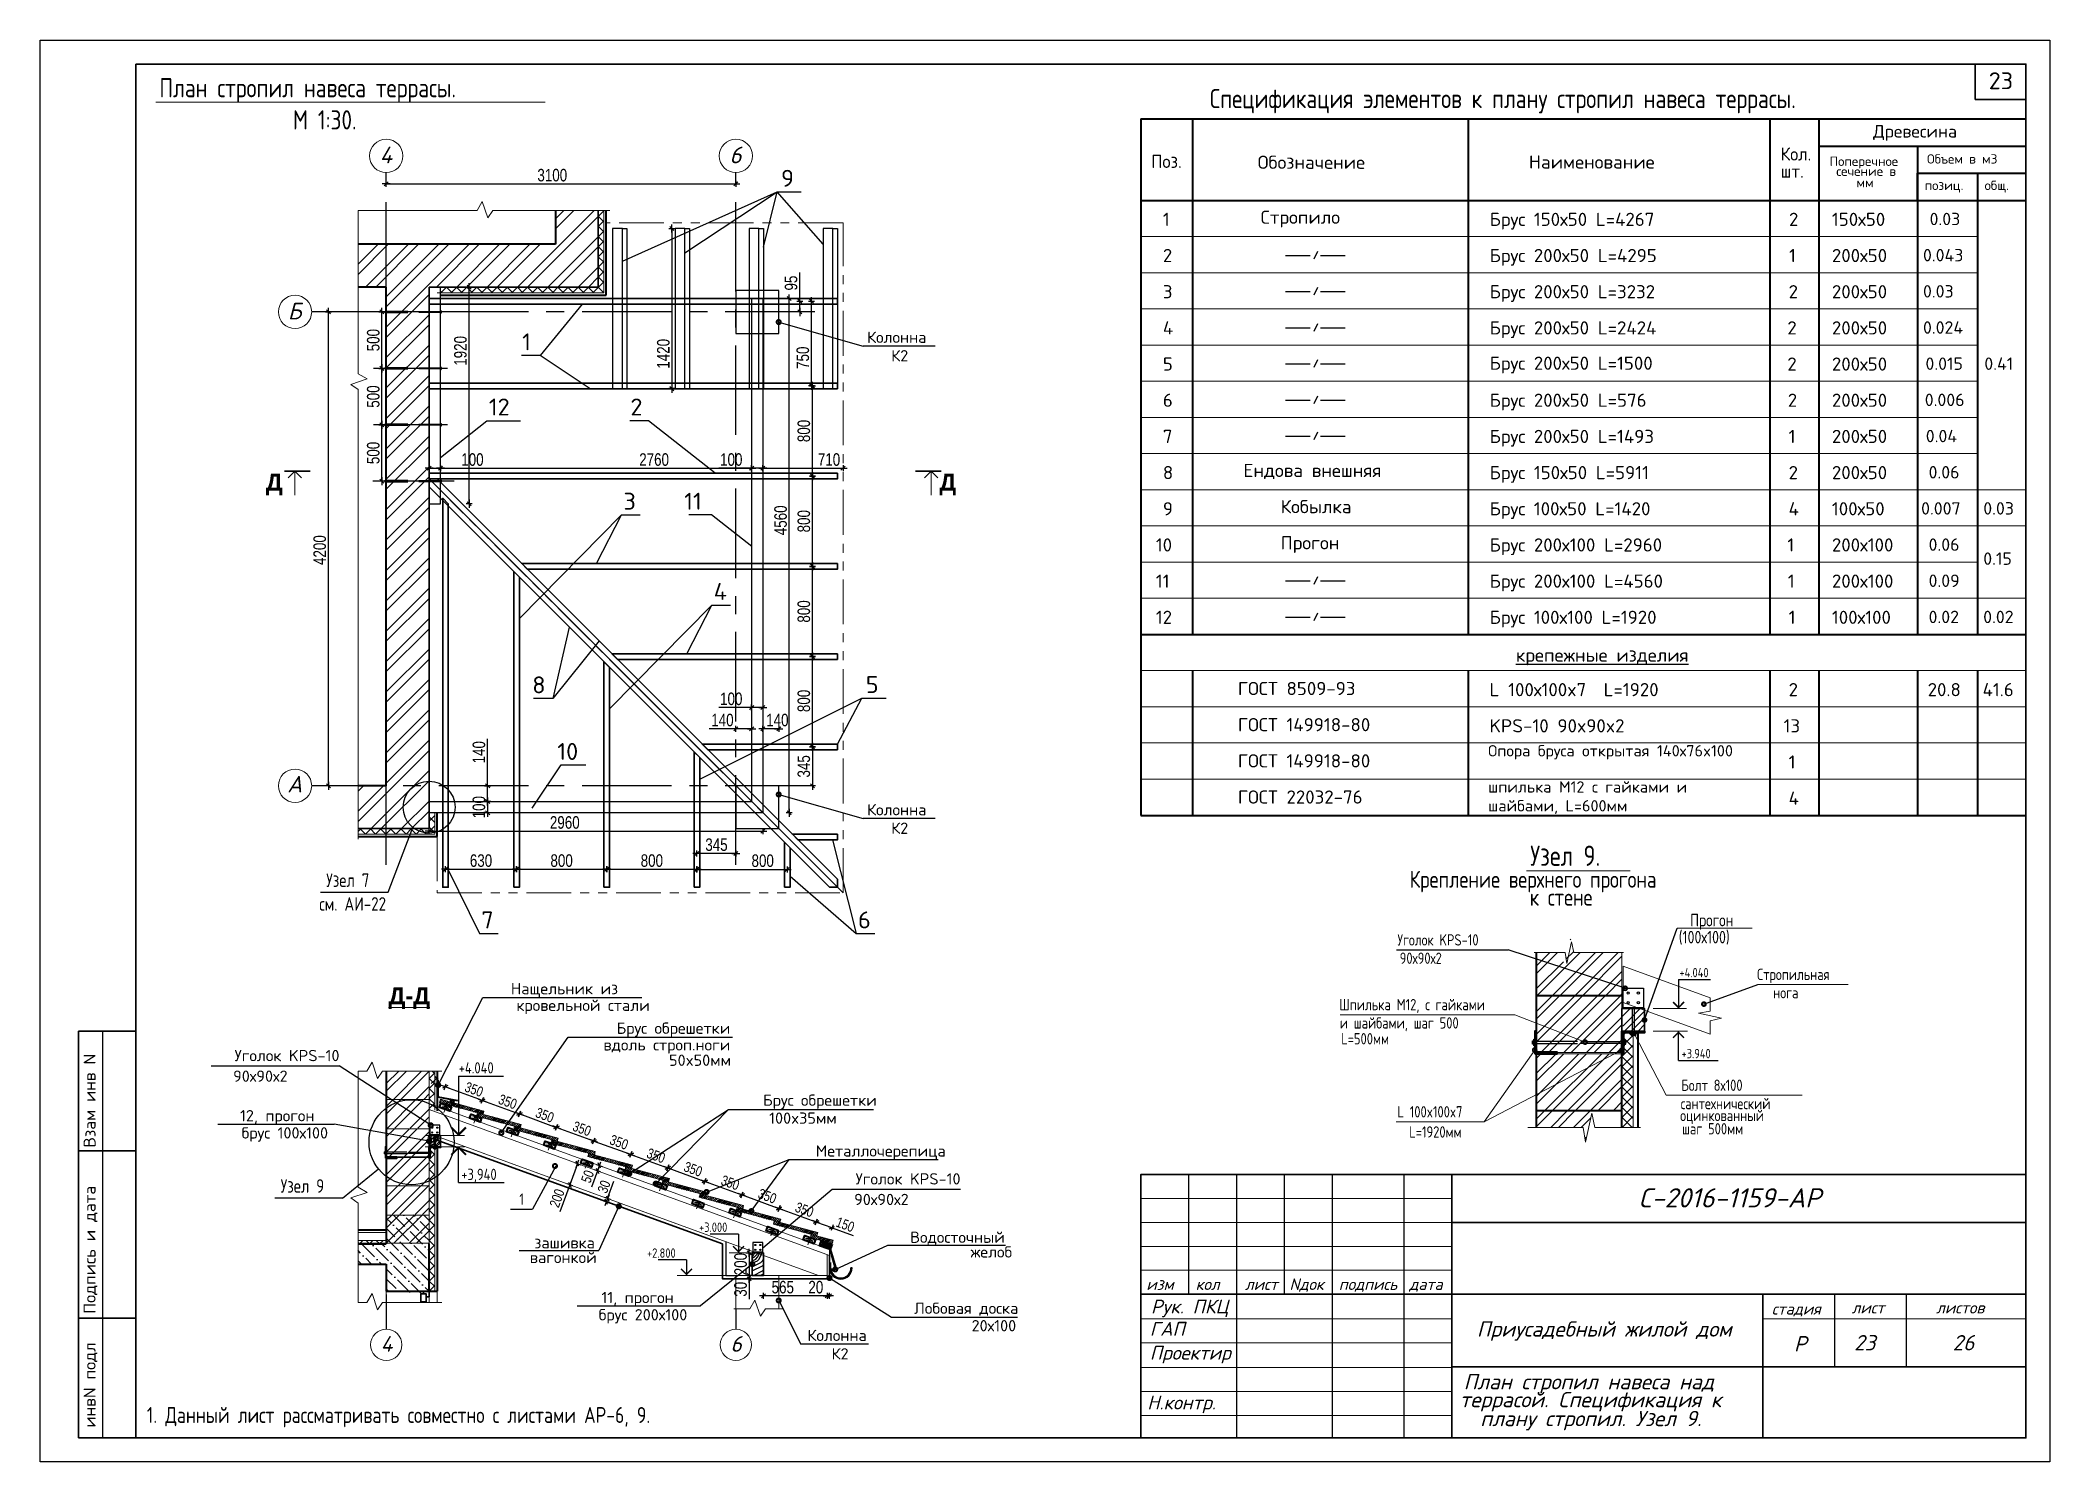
# Model space of a CAD drawing. Extents: x -12289450 to -10763036, y -7834513 to -6150123.
# Drawn here: x -10955200 to -10937380, y -7684862 to -7672261 of the extents above; entities that cross this region are included whole.
import ezdxf

# ---------------------------------------------------------------- set-up
doc = ezdxf.new("R2010")
doc.units = 0
doc.header["$LTSCALE"] = 25
doc.header["$PDMODE"] = 35
doc.linetypes.add('CENTER', pattern=[50.8, 31.75, -6.35, 6.35, -6.35])
doc.linetypes.add('PHANTOM2', pattern=[31.75, 15.875, -3.175, 3.175, -3.175, 3.175, -3.175])
doc.layers.get('DefPoints').update_dxf_attribs({"color": 10, "lineweight": 30})
for name, color, linetype in [('001-ПЕРЕГОРОДКИ', 5, 'Continuous'), ('003-ТЕКСТ', 7, 'Continuous'), ('004-ВСПЛИНИИ', 15, 'Continuous'), ('005-РАЗМЕРЫ', 252, 'Continuous'), ('008-ШТРИХОВКА', 252, 'Continuous'), ('010-MEBEL', 3, 'Continuous'), ('014-ОСИ', 251, 'CENTER'), ('1рамка1', 7, 'Continuous'), ('Annotation - Text', 7, 'Continuous'), ('ArchiCAD', 7, 'Continuous'), ('EEE', 7, 'Continuous'), ('kassa', 7, 'Continuous'), ('Крыши', 7, 'Continuous'), ('Новое', 51, 'Continuous'), ('Примечания', 7, 'Continuous')]:
    doc.layers.add(name, color=color, linetype=linetype)
for name, color, linetype, lineweight in [('__АР размеры К_Ном_пера__1', 7, 'Continuous', 5), ('RAZMER', 7, 'Continuous', 9), ('ROSTV', 5, 'Continuous', 30), ('Перегор', 4, 'Continuous', 20), ('Стена', 7, 'Continuous', 5), ('СТЕНЫ', 5, 'Continuous', 40), ('Штрих', 9, 'Continuous', 13)]:
    doc.layers.add(name, color=color, linetype=linetype, lineweight=lineweight)
doc.layers.add('Окна ArchiCAD_Ном._пера__3', color=7, linetype='Continuous', lineweight=15, true_color=0xff6600)
doc.styles.add('gismo', font='isocpeui.ttf')
doc.styles.add('GOST 2.304', font='cs_gost2304.shx')
doc.styles.add('ROMANT', font='romant.shx', dxfattribs={"height": 2})
doc.styles.add('RUSS', font='russ', dxfattribs={"width": 0.8})
doc.styles.add('SIMP701', font='simplex701.shx')
doc.styles.get("Standard").update_dxf_attribs({"font": 'arial.ttf'})
doc.styles.add('TXT0', font='txt', dxfattribs={"width": 0.8})
doc.styles.add('СГЕНЕРИР_СТИЛЬ_1', font='arialbd.ttf')
doc.dimstyles.new('RUSS100', dxfattribs={"dimscale": 100, "dimtxt": 2, "dimasz": 1, "dimexe": 0.5, "dimexo": 3, "dimgap": 0.5, "dimtad": 1, "dimdec": 0, "dimrnd": 2.5, "dimzin": 0, "dimdsep": 46, "dimtxsty": 'RUSS', "dimblk1": 'ARCHTICK', "dimblk2": 'ARCHTICK', "dimsah": 1, "dimcen": 3, "dimdle": 1, "dimadec": 0, "dimazin": 2, "dimtp": 6, "dimtm": 6, "dimtfac": 3, "dimtdec": 0, "dimtmove": 2, "dimatfit": 3, "dimldrblk": 'NONE', "dimfxl": 0, "dimtolj": 1, "dimtzin": 0, "dimarcsym": 0})
doc.dimstyles.new('Копия РАЗМЕРЫ22', dxfattribs={"dimscale": 30, "dimtxt": 3.7, "dimasz": 0.06, "dimexe": 0, "dimexo": 0, "dimgap": 0.7, "dimtad": 1, "dimdec": 0, "dimzin": 0, "dimdsep": 46, "dimtxsty": 'TXT0', "dimblk1": 'A8MITTA', "dimblk2": 'A8MITTA', "dimsah": 1, "dimcen": 0.2, "dimse1": 1, "dimse2": 1, "dimadec": 0, "dimazin": 0, "dimtp": 6, "dimtm": 6, "dimtfac": 1, "dimtdec": 0, "dimtofl": 0, "dimtmove": 0, "dimatfit": 3, "dimldrblk": 'A8MITTA', "dimfxl": 0, "dimtolj": 1, "dimtzin": 0, "dimarcsym": 0})
doc.dimstyles.new('Копия(2) РАЗМЕРЫ', dxfattribs={"dimscale": 30, "dimtxt": 3, "dimasz": 0.06, "dimexe": 0, "dimexo": 0, "dimgap": 0.7, "dimtad": 1, "dimdec": 0, "dimzin": 0, "dimdsep": 46, "dimtxsty": 'TXT0', "dimblk1": 'A8MITTA', "dimblk2": 'A8MITTA', "dimsah": 1, "dimcen": 0.2, "dimse1": 1, "dimse2": 1, "dimadec": 0, "dimazin": 0, "dimtp": 6, "dimtm": 6, "dimtfac": 1, "dimtdec": 0, "dimtofl": 0, "dimtmove": 0, "dimatfit": 3, "dimldrblk": 'A8MITTA', "dimfxl": 0, "dimtolj": 1, "dimtzin": 0, "dimarcsym": 0})

msp = doc.modelspace()

# ---------------------------------------------------------------- texts
at = {"lineweight": 25, "ltscale": 20, "style": 'GOST 2.304'}
for s, p in [('Прогон', (-10940569, -7680116.2)), ('(100х100)', (-10940670.2, -7680267.3))]:
    msp.add_text(s, height=111.11, dxfattribs=at).set_placement(p)
at = {"linetype": 'Continuous', "lineweight": 25, "ltscale": 20, "style": 'GOST 2.304'}
for s, height, p in [('+4.040', 83.33, (-10940664.2, -7680567.5)), ('+3.940', 83.33, (-10940645.4, -7681285.7)), ('+4.040', 100, (-10951488.5, -7681420.4)), ('+3,940', 100, (-10951466, -7682364.5)), ('+3.000', 83.33, (-10949357.4, -7682824.9)), ('+2.800', 83.33, (-10949818.7, -7683053.9))]:
    msp.add_text(s, height=height, dxfattribs=at).set_placement(p)
at = {"insert": (-10937921.6, -7672545.6), "char_height": 150, "width": 453.455, "attachment_point": 1}
msp.add_mtext('{\\Fsimplex|c0;2\\Fsimplex|c204;3}', dxfattribs=at)
at = {"color": 7, "linetype": 'Continuous', "lineweight": 25, "ltscale": 75, "width": 2197.945, "attachment_point": 1, "style": 'GOST 2.304'}
for s, insert, char_height in [('\\Fsimplex.shx;\\W0.9213366588;\\T1.0000000000;\\o\\lПоз.', (-10945347.7, -7673277), 116.844), ('\\Fsimplex.shx;\\W1.0000000000;\\T1.0000000000;\\o\\lОбозначение', (-10944403.3, -7673284.8), 116.844), ('\\Fsimplex.shx;\\W1.0000000000;\\T1.0000000000;\\o\\lНаименование', (-10941999.6, -7673282.4), 116.844), ('{\\Fsimplex|c0;1}', (-10945244.8, -7673790.8), 116.844), ('{\\Fsimplex|c204;Стропило}', (-10944377.4, -7673771.9), 116.844), ('{\\Fsimplex|c204;Брус \\Fsimplex|c0;1\\Fsimplex|c204;5\\Fsimplex|c0;0\\Fsimplex|c204;х5\\Fsimplex|c0;0\\Fsimplex|c204; \\Fsimplex|c0;L=\\Fsimplex|c204;4267}', (-10942347.6, -7673790.8), 116.8441), ('{\\Fsimplex|c204;2}', (-10939692.5, -7673790.8), 116.844), ('{\\Fsimplex|c0;1\\Fsimplex|c204;5\\Fsimplex|c0;0\\Fsimplex|c204;х5\\Fsimplex|c0;0\\Fsimplex|c204; }', (-10939312.1, -7673790.8), 116.844), ('{\\Fsimplex|c0;0.\\Fsimplex|c204;03}', (-10938446, -7673790.8), 110.2), ('{\\Fsimplex|c0;2}', (-10945244.8, -7674111.5), 116.844), ('{\\Fsimplex|c204;Брус 20\\Fsimplex|c0;0\\Fsimplex|c204;х5\\Fsimplex|c0;0\\Fsimplex|c204; \\Fsimplex|c0;L=\\Fsimplex|c204;4295}', (-10942347.6, -7674111.5), 116.8441), ('{\\Fsimplex|c204;1}', (-10939692.5, -7674111.5), 116.844), ('{\\Fsimplex|c204;20\\Fsimplex|c0;0\\Fsimplex|c204;х5\\Fsimplex|c0;0\\Fsimplex|c204; }', (-10939312.1, -7674111.5), 116.844), ('{\\Fsimplex|c0;0.0\\Fsimplex|c204;43}', (-10938504.5, -7674111.5), 110.2), ('{\\Fsimplex|c0;3}', (-10945244.8, -7674432.2), 116.844), ('{\\Fsimplex|c204;Брус 20\\Fsimplex|c0;0\\Fsimplex|c204;х5\\Fsimplex|c0;0\\Fsimplex|c204; \\Fsimplex|c0;L=\\Fsimplex|c204;3232}', (-10942347.6, -7674432.2), 116.8441), ('{\\Fsimplex|c0;2}', (-10939695.9, -7674432.2), 116.844), ('{\\Fsimplex|c204;20\\Fsimplex|c0;0\\Fsimplex|c204;х5\\Fsimplex|c0;0\\Fsimplex|c204; }', (-10939312.1, -7674432.2), 116.844), ('{\\Fsimplex|c0;0.0\\Fsimplex|c204;3}', (-10938504.5, -7674432.2), 110.2), ('{\\Fsimplex|c0;4}', (-10945244.8, -7674752.9), 116.844), ('{\\Fsimplex|c204;Брус 20\\Fsimplex|c0;0\\Fsimplex|c204;х5\\Fsimplex|c0;0\\Fsimplex|c204; \\Fsimplex|c0;L=\\Fsimplex|c204;2424}', (-10942347.6, -7674752.9), 116.8441), ('{\\Fsimplex|c204;2}', (-10939707.3, -7674752.9), 116.844), ('{\\Fsimplex|c204;20\\Fsimplex|c0;0\\Fsimplex|c204;х5\\Fsimplex|c0;0\\Fsimplex|c204; }', (-10939312.1, -7674752.9), 116.844), ('{\\Fsimplex|c0;0.0\\Fsimplex|c204;24}', (-10938504.5, -7674752.9), 110.2), ('{\\Fsimplex|c204;5}', (-10945244.8, -7675073.5), 116.844), ('{\\Fsimplex|c204;Брус 20\\Fsimplex|c0;0\\Fsimplex|c204;х5\\Fsimplex|c0;0\\Fsimplex|c204; \\Fsimplex|c0;L=\\Fsimplex|c204;1500}', (-10942347.6, -7675066), 116.8441), ('{\\Fsimplex|c204;2}', (-10939707.3, -7675073.5), 116.844), ('{\\Fsimplex|c204;20\\Fsimplex|c0;0\\Fsimplex|c204;х5\\Fsimplex|c0;0\\Fsimplex|c204; }', (-10939312.1, -7675073.5), 116.844), ('{\\Fsimplex|c0;0.0\\Fsimplex|c204;15}', (-10938482.4, -7675073.5), 110.2), ('{\\Fsimplex|c0;0.\\Fsimplex|c204;41}', (-10937960.5, -7675073.5), 110.2), ('{\\Fsimplex|c204;6}', (-10945244.8, -7675394.2), 116.844), ('{\\Fsimplex|c204;Брус 20\\Fsimplex|c0;0\\Fsimplex|c204;х5\\Fsimplex|c0;0\\Fsimplex|c204; \\Fsimplex|c0;L=\\Fsimplex|c204;576}', (-10942347.6, -7675394.2), 116.8441), ('{\\Fsimplex|c204;2}', (-10939703.3, -7675394.2), 116.844), ('{\\Fsimplex|c204;20\\Fsimplex|c0;0\\Fsimplex|c204;х5\\Fsimplex|c0;0\\Fsimplex|c204; }', (-10939312.1, -7675394.2), 116.844), ('{\\Fsimplex|c0;0.\\Fsimplex|c204;006}', (-10938488.7, -7675394.2), 110.2), ('{\\Fsimplex|c204;7}', (-10945244.8, -7675714.9), 116.844), ('{\\Fsimplex|c204;Брус 20\\Fsimplex|c0;0\\Fsimplex|c204;х5\\Fsimplex|c0;0\\Fsimplex|c204; \\Fsimplex|c0;L=\\Fsimplex|c204;1493}', (-10942347.6, -7675714.9), 116.8441), ('{\\Fsimplex|c0;1}', (-10939695.9, -7675714.9), 116.844), ('{\\Fsimplex|c204;20\\Fsimplex|c0;0\\Fsimplex|c204;х5\\Fsimplex|c0;0\\Fsimplex|c204; }', (-10939312.1, -7675714.9), 116.844), ('{\\Fsimplex|c0;0.0\\Fsimplex|c204;4}', (-10938479.6, -7675714.9), 110.2), ('{\\Fsimplex|c204;8}', (-10945244.8, -7676035.6), 116.844), ('{\\Fsimplex|c204;Ендова внешняя}', (-10944530.7, -7676016.6), 116.844), ('{\\Fsimplex|c204;Брус \\Fsimplex|c0;1\\Fsimplex|c204;5\\Fsimplex|c0;0\\Fsimplex|c204;х5\\Fsimplex|c0;0\\Fsimplex|c204; \\Fsimplex|c0;L=\\Fsimplex|c204;5911}', (-10942347.6, -7676035.6), 116.8441), ('{\\Fsimplex|c204;2}', (-10939695.9, -7676035.6), 116.844), ('{\\Fsimplex|c204;20\\Fsimplex|c0;0\\Fsimplex|c204;х5\\Fsimplex|c0;0\\Fsimplex|c204; }', (-10939312.1, -7676035.6), 116.844), ('{\\Fsimplex|c0;0.0\\Fsimplex|c204;6}', (-10938454.9, -7676035.6), 110.2), ('{\\Fsimplex|c204;9}', (-10945244.8, -7676356.2), 116.844), ('{\\Fsimplex|c204;Кобылка}', (-10944201, -7676337.3), 116.844), ('{\\Fsimplex|c204;Брус \\Fsimplex|c0;1\\Fsimplex|c204;0\\Fsimplex|c0;0\\Fsimplex|c204;х5\\Fsimplex|c0;0\\Fsimplex|c204; \\Fsimplex|c0;L=\\Fsimplex|c204;1420}', (-10942347.6, -7676356.2), 116.8441), ('{\\Fsimplex|c204;4}', (-10939695.9, -7676356.2), 116.844), ('{\\Fsimplex|c0;1\\Fsimplex|c204;0\\Fsimplex|c0;0\\Fsimplex|c204;х5\\Fsimplex|c0;0\\Fsimplex|c204; }', (-10939312.1, -7676356.2), 116.844), ('{\\Fsimplex|c0;0.0\\Fsimplex|c204;07}', (-10938521, -7676356.2), 110.2), ('{\\Fsimplex|c0;0.\\Fsimplex|c204;03}', (-10937969.9, -7676356.2), 110.2), ('{\\Fsimplex|c204;10}', (-10945307.2, -7676676.9), 116.844), ('{\\Fsimplex|c204;Прогон}', (-10944201, -7676657.9), 116.844), ('{\\Fsimplex|c204;Брус 2\\Fsimplex|c0;00\\Fsimplex|c204;х\\Fsimplex|c0;100\\Fsimplex|c204; \\Fsimplex|c0;L=\\Fsimplex|c204;2960}', (-10942347.6, -7676676.9), 116.8441), ('{\\Fsimplex|c204;1}', (-10939707.3, -7676676.9), 116.844), ('{\\Fsimplex|c204;2\\Fsimplex|c0;00\\Fsimplex|c204;х\\Fsimplex|c0;100\\Fsimplex|c204; }', (-10939312.1, -7676676.9), 116.844), ('{\\Fsimplex|c0;0.0\\Fsimplex|c204;6}', (-10938454.9, -7676676.9), 110.2), ('{\\Fsimplex|c0;0.\\Fsimplex|c204;15}', (-10937969.9, -7676801.5), 110.2), ('{\\Fsimplex|c204;11}', (-10945307.2, -7676997.6), 116.844), ('{\\Fsimplex|c204;Брус 2\\Fsimplex|c0;00\\Fsimplex|c204;х\\Fsimplex|c0;100\\Fsimplex|c204; \\Fsimplex|c0;L=\\Fsimplex|c204;4560}', (-10942347.6, -7676997.6), 116.8441), ('{\\Fsimplex|c204;1}', (-10939703.3, -7676997.6), 116.844), ('{\\Fsimplex|c204;2\\Fsimplex|c0;00\\Fsimplex|c204;х\\Fsimplex|c0;100\\Fsimplex|c204; }', (-10939312.1, -7676997.6), 116.844), ('{\\Fsimplex|c0;0.0\\Fsimplex|c204;9}', (-10938454.9, -7676997.6), 110.2), ('{\\Fsimplex|c204;12}', (-10945307.2, -7677318.3), 116.844), ('{\\Fsimplex|c204;Брус \\Fsimplex|c0;100\\Fsimplex|c204;х\\Fsimplex|c0;100\\Fsimplex|c204; \\Fsimplex|c0;L=\\Fsimplex|c204;1920}', (-10942347.6, -7677318.3), 116.8441), ('{\\Fsimplex|c0;1}', (-10939695.9, -7677318.3), 116.844), ('{\\Fsimplex|c0;100\\Fsimplex|c204;х\\Fsimplex|c0;100\\Fsimplex|c204; }', (-10939312.1, -7677318.3), 116.844), ('{\\Fsimplex|c0;0.0\\Fsimplex|c204;2}', (-10938454.9, -7677318.3), 110.2), ('{\\Fsimplex|c0;0.0\\Fsimplex|c204;2}', (-10937970.6, -7677318.3), 110.2), ('{\\Fsimplex|c204;\\Lкрепежные изделия}', (-10942113.8, -7677653.4), 116.844), ('{\\Fsimplex|c204;ГОСТ 8509-93}', (-10944579.9, -7677949.5), 116.844), ('{\\Fsimplex|c0;L\\Fsimplex|c204; \\Fsimplex|c0;100\\Fsimplex|c204;х\\Fsimplex|c0;100x7 \\Fsimplex|c204; \\Fsimplex|c0;L=\\Fsimplex|c204;1920}', (-10942347.6, -7677959.6), 116.8441), ('{\\Fsimplex|c204;2}', (-10939695.9, -7677959.6), 116.844), ('{\\Fsimplex|c204;20.8}', (-10938463, -7677959.6), 116.844), ('{\\Fsimplex|c204;41.6}', (-10937975.9, -7677959.6), 116.844), ('{\\Fsimplex|c204;ГОСТ 149918-80 }', (-10944579.9, -7678270.2), 116.844), ('{\\Fsimplex|c0;KPS-10 90x90x2}', (-10942347.6, -7678280.3), 116.844), ('{\\Fsimplex|c204;13}', (-10939740.5, -7678280.3), 116.844), ('{\\Fsimplex|c204;ГОСТ 149918-80 }', (-10944579.9, -7678590.8), 116.844), ('{\\Fsimplex|c204;Опора бруса открытая \\Fsimplex|c0;14\\Fsimplex|c204;0х\\Fsimplex|c0;76x\\Fsimplex|c204;10\\Fsimplex|c0;0\\Fsimplex|c204; }', (-10942360.8, -7678509.8), 100), ('{\\Fsimplex|c204;1}', (-10939695.9, -7678600.9), 116.844), ('{\\Fsimplex|c204;ГОСТ 22032-76 }', (-10944579.9, -7678911.5), 116.844), ('{\\Fsimplex|c204;шпилька М12 с гайками и шайбами\\Fsimplex|c0;, L=600\\Fsimplex|c204;мм}', (-10942360.8, -7678830.5), 100), ('{\\Fsimplex|c204;4}', (-10939695.9, -7678921.6), 116.844)]:
    msp.add_mtext(s, dxfattribs=dict(at, insert=insert, char_height=char_height))
at = {"layer": '003-ТЕКСТ', "lineweight": 30, "style": 'SIMP701'}
for s, p in [('Взам инв N', (-10954708.4, -7682077.3)), ('Подпись и дата', (-10954708.4, -7683551.2)), ('инвN подл', (-10954708.4, -7684560.1))]:
    msp.add_text(s, height=106.07, rotation=90, dxfattribs=at).set_placement(p)
at = {"layer": 'Annotation - Text', "color": 0, "lineweight": 25}
for s, height, style, p in [('План стропил навеса террасы.', 169.714, 'GOST 2.304', (-10954143, -7672767.6)), ('Спецификация элементов к плану стропил навеса террасы.', 169.714, 'GOST 2.304', (-10944827.5, -7672863.3)), ('М 1:30.', 169.71, 'GOST 2.304', (-10952959.2, -7673052.3)), ('Узел 9.', 180, 'GOST 2.304', (-10941987.2, -7679580.2)), ('Узел 7', 120, 'GOST 2.304', (-10952663.7, -7679767.2)), ('Крепление верхнего прогона', 150, 'GOST 2.304', (-10943056.5, -7679774)), ('к стене', 150, 'GOST 2.304', (-10941991.3, -7679932.9)), ('см. АИ-22', 120, 'GOST 2.304', (-10952725.5, -7679977.3)), ('Уголок KPS-10', 100, 'GOST 2.304', (-10943164.5, -7680286.5)), ('90х90х2', 100, 'GOST 2.304', (-10943144.7, -7680448.9)), ('Стропильная ', 100, 'GOST 2.304', (-10939975.2, -7680591.9)), ('нога', 100, 'GOST 2.304', (-10939832.1, -7680754.2)), ('Шпилька М12, с гайками', 100, 'GOST 2.304', (-10943681, -7680860.2)), ('и шайбами, шаг 500', 100, 'GOST 2.304', (-10943675.7, -7681022.5)), (' L=500мм', 100, 'GOST 2.304', (-10943714.5, -7681162.4)), ('Болт 8х100', 100, 'GOST 2.304', (-10940646.9, -7681574.9)), ('L 100x100x7', 100, 'GOST 2.304', (-10943164.8, -7681809.9)), ('оцинкованный', 100, 'GOST 2.304', (-10940657.3, -7681842.7)), ('сантехнический', 100, 'GOST 2.304', (-10940653.2, -7681737.3)), ('L=1920мм', 100, 'GOST 2.304', (-10943060.2, -7681988.8)), ('шаг 500мм', 100, 'GOST 2.304', (-10940640.8, -7681960.4)), ('Узел 9', 120, 'GOST 2.304', (-10953067.4, -7682477.4)), ('1', 100, 'GOST 2.304', (-10950950.6, -7682583.6)), ('С-2016-1159-АР', 170.065, 'gismo', (-10941025, -7682607.8)), ('Nдок', 102.04, 'gismo', (-10944121.9, -7683339.5)), ('изм', 102.04, 'gismo', (-10945391.5, -7683339.5)), ('кол', 102.04, 'gismo', (-10944954.4, -7683339.5)), ('лист', 102.04, 'gismo', (-10944517.4, -7683339.5)), ('подпись', 102.04, 'gismo', (-10943684.9, -7683339.5)), ('дата', 102.04, 'gismo', (-10943060.5, -7683339.5)), ('Рук. ПКЦ', 122.45, 'gismo', (-10945349.8, -7683547.5)), ('стадия', 102.04, 'gismo', (-10939845, -7683557.9)), ('лист', 102.04, 'gismo', (-10939137.4, -7683547.5)), ('листов', 102.04, 'gismo', (-10938388.2, -7683547.5)), ('ГАП', 122.45, 'gismo', (-10945360.3, -7683745)), ('Приусадебный жилой дом', 136.052, 'gismo', (-10942460.6, -7683753.2)), ('Р', 136.1, 'gismo', (-10939648.7, -7683884.3)), ('23', 136.05, 'gismo', (-10939114.8, -7683874.9)), ('26', 136.05, 'gismo', (-10938241.2, -7683874.9)), ('Проектир', 122.45, 'gismo', (-10945360.3, -7683957.2)), ('План стропил навеса над ', 136.052, 'gismo', (-10942577.3, -7684220.4)), ('Н.контр.', 122.45, 'gismo', (-10945383.5, -7684398.4)), ('террасой. Спецификация к ', 136.052, 'gismo', (-10942612.7, -7684379.2)), ('1. Данный лист рассматривать совместно с листами АР-6, 9.', 141.429, 'GOST 2.304', (-10954253.8, -7684518.4)), ('плану стропил. Узел 9.', 136.052, 'gismo', (-10942430.1, -7684546.8))]:
    msp.add_text(s, height=height, dxfattribs=dict(at, style=style)).set_placement(p)
at = {"layer": 'Annotation - Text', "color": 0, "lineweight": 25, "width": 1085.273, "attachment_point": 1, "style": 'GOST 2.304'}
for s, insert, char_height in [('{\\Fsimplex|c204;Древесина}', (-10938946.4, -7673013.8), 110.2), ('\\Fsimplex.shx;\\W0.9039529482;\\T1.0000000000;\\o\\lКол.', (-10939766.3, -7673211.1), 117.087), ('{\\Fsimplex|c204;\\W0.90395;шт\\Fsimplex|c0;.}', (-10939766.3, -7673363.8), 117.087), ('{\\Fsimplex|c204;Поперечное}', (-10939332.8, -7673293.3), 82.65), ('{\\Fsimplex|c204;сечение в }', (-10939273.3, -7673381.5), 82.65), ('{\\Fsimplex|c204;Объем в м3}', (-10938468.2, -7673272.3), 82.65), ('{\\Fsimplex|c204; мм}', (-10939148.6, -7673482.2), 82.65), ('{\\Fsimplex|c204;позиц. }', (-10938489.5, -7673506.6), 82.65), ('{\\Fsimplex|c204;общ.}', (-10937957.9, -7673506.6), 82.65)]:
    msp.add_mtext(s, dxfattribs=dict(at, insert=insert, char_height=char_height))
at = {"layer": 'Annotation - Text', "color": 0, "lineweight": 25, "attachment_point": 2, "style": 'gismo'}
for s, insert, char_height in [('4', (-10952134.2, -7673205), 147.6), ('6', (-10949034.2, -7673205), 147.6), ('Б', (-10952943.4, -7674588.2), 147.6), ('A', (-10952943.4, -7678782), 147.6), ('4', (-10952128.7, -7683748.3), 138.6), ('6', (-10949028.7, -7683748.3), 138.6)]:
    msp.add_mtext(s, dxfattribs=dict(at, insert=insert, char_height=char_height))
at = {"layer": 'Annotation - Text', "color": 7, "linetype": 'Continuous', "lineweight": 0, "char_height": 150, "attachment_point": 8, "style": 'СГЕНЕРИР_СТИЛЬ_1'}
for s, insert in [('Д', (-10953124.6, -7676296.3)), ('Д', (-10947152, -7676296.3)), ('{\\LД-Д}', (-10951927.6, -7680850.1))]:
    msp.add_mtext(s, dxfattribs=dict(at, insert=insert))
at = {"layer": 'Примечания', "color": 7, "char_height": 100}
for s, insert, attachment_point in [('\\A1;{\\Fsimplex|c204;Колонна}', (-10947867.6, -7674894.5), 4), ('\\A1;{\\Fsimplex|c204;К2\\Ftxt|c204; }', (-10947653.4, -7675058.4), 4), ('\\A1;{\\Fsimplex|c204;Колонна}', (-10947867.6, -7679082.4), 4), ('\\A1;{\\Fsimplex|c204;К2\\Ftxt|c204; }', (-10947653.4, -7679246.3), 4), ('\\A1;{\\Fsimplex|c204;Нащельник из}', (-10950075.7, -7680682.1), 6), ('\\A1;{\\Fsimplex|c204;кровельной стали}', (-10949794.7, -7680829.8), 6), ('\\A1;{\\Fsimplex|c204;Брус обрешетки}', (-10949080.5, -7681032.6), 6), ('\\A1;{\\Fsimplex|c204;Уголок \\Fsimplex|c0;KPS-10}', (-10952545.8, -7681261.7), 6), ('\\A1;{\\Fsimplex|c204;вдоль строп.ноги}', (-10949080.5, -7681180.3), 6), ('\\A1;{\\Fsimplex|c0;50x\\Fsimplex|c204;5\\Fsimplex|c0;0\\Fsimplex|c204;мм}', (-10949074.4, -7681302.9), 6), ('\\A1;{\\Fsimplex|c204;90х90х2}', (-10953005.9, -7681444), 6), ('\\A1;{\\Fsimplex|c204;Брус обрешетки}', (-10947782, -7681670.7), 6), ('\\A1;{\\Fsimplex|c204;12\\Fsimplex|c0;, \\Fsimplex|c204;прогон}', (-10952767.8, -7681808.1), 6), ('\\A1;{\\Fsimplex|c204;10\\Fsimplex|c0;0x3\\Fsimplex|c204;5мм}', (-10948137.1, -7681816), 6), ('\\A1;{\\Fsimplex|c204;брус \\Fsimplex|c0;1\\Fsimplex|c204;00х\\Fsimplex|c0;10\\Fsimplex|c204;0}', (-10952647.2, -7681960.9), 6), ('\\A1;{\\Fsimplex|c204;Металлочерепица}', (-10947169.9, -7682120.6), 6), ('\\A1;{\\Fsimplex|c204;Уголок \\Fsimplex|c0;KPS-10}', (-10947038.7, -7682354.7), 6), ('\\A1;{\\Fsimplex|c204;90х90х2}', (-10947498.8, -7682536.9), 6), ('\\A1;{\\Fsimplex|c204;Водосточный}', (-10946646, -7682880), 6), ('\\A1;{\\Fsimplex|c204;вагонкой}', (-10950265.6, -7683051.2), 6), ('\\A1;{\\Fsimplex|c204;зашивка}', (-10950280.8, -7682920.8), 6), ('\\A1;{\\Fsimplex|c204; желоб\\Ftxt|c204;  }', (-10946580.7, -7683002.2), 6), ('\\A1;{\\Fsimplex|c204;11\\Fsimplex|c0;, \\Fsimplex|c204;прогон}', (-10949582.1, -7683419.8), 6), ('\\A1;{\\Fsimplex|c204;брус 200х\\Fsimplex|c0;10\\Fsimplex|c204;0}', (-10949461.6, -7683572.7), 6), ('\\A1;{\\Fsimplex|c204;Лобовая доска}', (-10946526.2, -7683509.1), 6), ('\\A1;{\\Fsimplex|c204;Колонна}', (-10948396.8, -7683742), 4), ('\\A1;{\\Fsimplex|c204;20х100\\Ftxt|c204;  }', (-10946545.4, -7683656.1), 6), ('\\A1;{\\Fsimplex|c204;К2\\Ftxt|c204; }', (-10948182.6, -7683905.8), 4)]:
    msp.add_mtext(s, dxfattribs=dict(at, insert=insert, attachment_point=attachment_point))
at = {"layer": 'Стена', "linetype": 'Continuous', "ltscale": 100, "style": 'ROMANT'}
for s, rotation, p in [('9', 0, (-10948630.9, -7673560.1)), ('1', 360, (-10950926.2, -7675010.1)), ('12', 0, (-10951221.7, -7675587.3)), ('2', 360, (-10949965.8, -7675587.3)), ('3', 0, (-10950027.4, -7676422.8)), ('11', 360, (-10949489.2, -7676422.8)), ('4', 0, (-10949227.4, -7677222.8)), ('8', 360, (-10950836.7, -7678050.8)), ('5', 0, (-10947878.8, -7678047.8)), ('10', 0, (-10950614.5, -7678641)), ('7', 0, (-10951288.7, -7680134.1)), ('6', 0, (-10947947.5, -7680134.1))]:
    msp.add_text(s, height=150, rotation=rotation, dxfattribs=at).set_placement(p)

# ---------------------------------------------------------------- blocks, each defined once
blk = doc.blocks.new('A8MITTA', base_point=(3180, 3140))
for p, q in [((3160, 3140), (3200, 3140)), ((3170, 3130), (3190, 3150)), ((3180, 3155), (3180, 3125))]:
    blk.add_line(p, q)
blk = doc.blocks.new('*D938')
at = {"layer": '005-РАЗМЕРЫ', "color": 0, "lineweight": -2, "transparency": 16777216}
for p, q in [((-10950436, -7682221), (-10950503, -7682406)), ((-10950503, -7682407), (-10950591, -7682647))]:
    blk.add_line(p, q, dxfattribs=at)
at = {"layer": 'DefPoints', "color": 0, "transparency": 16777216}
for p in [(-10950532, -7682184), (-10950601, -7682372), (-10950503, -7682407)]:
    blk.add_point(p, dxfattribs=at)
at = {"layer": '005-РАЗМЕРЫ', "color": 0, "lineweight": -2, "transparency": 16777216, "xscale": 1.8, "yscale": 1.8, "zscale": 1.8}
for p, rotation in [((-10950435, -7682220), 70.0000000000952), ((-10950503, -7682407), 250.0000000000952)]:
    blk.add_blockref('A8MITTA', p, dxfattribs=dict(at, rotation=rotation))
at = {"layer": '005-РАЗМЕРЫ', "color": 0, "transparency": 16777216, "insert": (-10950617, -7682526), "char_height": 90, "attachment_point": 5, "rotation": 70, "style": 'TXT0'}
blk.add_mtext('\\A1;200', dxfattribs=at)
blk = doc.blocks.new('*D939')
at = {"layer": '005-РАЗМЕРЫ', "color": 0, "lineweight": -2, "transparency": 16777216}
for p, q in [((-10948317, -7682737), (-10948180, -7682787)), ((-10948178, -7682788), (-10947990, -7682856))]:
    blk.add_line(p, q, dxfattribs=at)
at = {"layer": 'DefPoints', "color": 0, "transparency": 16777216}
for p in [(-10948178, -7682788), (-10948377, -7682894), (-10948236, -7682946)]:
    blk.add_point(p, dxfattribs=at)
at = {"layer": '005-РАЗМЕРЫ', "color": 0, "lineweight": -2, "transparency": 16777216, "xscale": 1.8, "yscale": 1.8, "zscale": 1.8}
for p, rotation in [((-10948319, -7682736), 160.0000000000485), ((-10948178, -7682788), 340.0000000000485)]:
    blk.add_blockref('A8MITTA', p, dxfattribs=dict(at, rotation=rotation))
at = {"layer": '005-РАЗМЕРЫ', "color": 0, "transparency": 16777216, "insert": (-10948061, -7682760), "char_height": 90, "attachment_point": 5, "rotation": 340, "style": 'TXT0'}
blk.add_mtext('\\A1;150', dxfattribs=at)
blk = doc.blocks.new('ytjtyj')
at = {"layer": 'Перегор', "linetype": 'Continuous'}
for p, q in [((-4, 13), (-22, 7)), ((-13, 10), (12, -57))]:
    blk.add_line(p, q, dxfattribs=at)
at = {"layer": 'Стена', "linetype": 'Continuous', "ltscale": 100}
blk.add_line((52, -13), (38, 25), dxfattribs=at)
blk.add_lwpolyline([(-56, -9), (-42, -47), (52, -13), (38, 25), (-56, -9)], close=True, dxfattribs=at)
at = {"layer": 'Штрих', "linetype": 'Continuous', "ltscale": 100}
for p, q in [((-10, 4), (-16, -3)), ((0, 9), (-10, 4)), ((2, -3), (-5, 7)), ((8, 9), (0, 9)), ((33, 15), (8, 9)), ((-21, -18), (-47, -14)), ((-19, -15), (-38, -42)), ((-21, -3), (-33, -1)), ((-16, -7), (-21, -3)), ((-15, -22), (-21, -18)), ((-16, -8), (-19, -15)), ((-16, -3), (-16, -8)), ((-7, -13), (-16, -7)), ((-9, -24), (-15, -22)), ((-9, -23), (-12, -31)), ((-12, -31), (-12, -35)), ((-9, -19), (-9, -23)), ((-1, -27), (-9, -24)), ((-2, -7), (-7, -13)), ((-1, -18), (-7, -13)), ((2, -3), (-2, -7)), ((8, -25), (-1, -27)), ((1, -25), (0, -31)), ((6, -21), (1, -25)), ((7, -1), (2, -3)), ((6, -6), (2, -3)), ((7, -10), (6, -6)), ((9, -15), (6, -21)), ((13, -1), (7, -1)), ((14, -14), (7, -10)), ((14, -14), (9, -15)), ((31, -2), (13, -1)), ((18, -18), (14, -14)), ((19, -14), (14, -14)), ((18, -24), (14, -26)), ((20, -23), (18, -18)), ((21, -23), (18, -24)), ((38, -10), (19, -14))]:
    blk.add_line(p, q, dxfattribs=at)
blk = doc.blocks.new('*D940')
at = {"layer": '005-РАЗМЕРЫ', "color": 0, "lineweight": -2, "transparency": 16777216}
blk.add_line((-10948646, -7682617), (-10948321, -7682736), dxfattribs=at)
at = {"layer": 'DefPoints', "color": 0, "transparency": 16777216}
for p in [(-10948705, -7682775), (-10948319, -7682736), (-10948377, -7682894)]:
    blk.add_point(p, dxfattribs=at)
at = {"layer": '005-РАЗМЕРЫ', "color": 0, "lineweight": -2, "transparency": 16777216, "xscale": 1.8, "yscale": 1.8, "zscale": 1.8}
for p, rotation in [((-10948648, -7682617), 160.0000000003944), ((-10948319, -7682736), 340.0000000003944)]:
    blk.add_blockref('A8MITTA', p, dxfattribs=dict(at, rotation=rotation))
at = {"layer": '005-РАЗМЕРЫ', "color": 0, "transparency": 16777216, "insert": (-10948423, -7682628), "char_height": 90, "attachment_point": 5, "rotation": 340, "style": 'TXT0'}
blk.add_mtext('\\A1;350', dxfattribs=at)
blk = doc.blocks.new('*D941')
at = {"layer": '005-РАЗМЕРЫ', "color": 0, "lineweight": -2, "transparency": 16777216}
blk.add_line((-10948975, -7682497), (-10948650, -7682616), dxfattribs=at)
at = {"layer": 'DefPoints', "color": 0, "transparency": 16777216}
for p in [(-10949034, -7682655), (-10948648, -7682617), (-10948705, -7682775)]:
    blk.add_point(p, dxfattribs=at)
at = {"layer": '005-РАЗМЕРЫ', "color": 0, "lineweight": -2, "transparency": 16777216, "xscale": 1.8, "yscale": 1.8, "zscale": 1.8}
for p, rotation in [((-10948977, -7682497), 160.0000000003554), ((-10948648, -7682617), 340.0000000003554)]:
    blk.add_blockref('A8MITTA', p, dxfattribs=dict(at, rotation=rotation))
at = {"layer": '005-РАЗМЕРЫ', "color": 0, "transparency": 16777216, "insert": (-10948752, -7682508), "char_height": 90, "attachment_point": 5, "rotation": 340, "style": 'TXT0'}
blk.add_mtext('\\A1;350', dxfattribs=at)
blk = doc.blocks.new('*D942')
at = {"layer": '005-РАЗМЕРЫ', "color": 0, "lineweight": -2, "transparency": 16777216}
blk.add_line((-10949304, -7682378), (-10948978, -7682496), dxfattribs=at)
at = {"layer": 'DefPoints', "color": 0, "transparency": 16777216}
for p in [(-10948977, -7682497), (-10949363, -7682535), (-10949034, -7682655)]:
    blk.add_point(p, dxfattribs=at)
at = {"layer": '005-РАЗМЕРЫ', "color": 0, "lineweight": -2, "transparency": 16777216, "xscale": 1.8, "yscale": 1.8, "zscale": 1.8}
for p, rotation in [((-10949306, -7682377), 160.0000000003944), ((-10948977, -7682497), 340.0000000003944)]:
    blk.add_blockref('A8MITTA', p, dxfattribs=dict(at, rotation=rotation))
at = {"layer": '005-РАЗМЕРЫ', "color": 0, "transparency": 16777216, "insert": (-10949081, -7682389), "char_height": 90, "attachment_point": 5, "rotation": 340, "style": 'TXT0'}
blk.add_mtext('\\A1;350', dxfattribs=at)
blk = doc.blocks.new('*D943')
at = {"layer": '005-РАЗМЕРЫ', "color": 0, "lineweight": -2, "transparency": 16777216}
blk.add_line((-10949633, -7682258), (-10949307, -7682377), dxfattribs=at)
at = {"layer": 'DefPoints', "color": 0, "transparency": 16777216}
for p in [(-10949692, -7682415), (-10949306, -7682377), (-10949363, -7682535)]:
    blk.add_point(p, dxfattribs=at)
at = {"layer": '005-РАЗМЕРЫ', "color": 0, "lineweight": -2, "transparency": 16777216, "xscale": 1.8, "yscale": 1.8, "zscale": 1.8}
for p, rotation in [((-10949635, -7682257), 160.0000000002511), ((-10949306, -7682377), 340.0000000002511)]:
    blk.add_blockref('A8MITTA', p, dxfattribs=dict(at, rotation=rotation))
at = {"layer": '005-РАЗМЕРЫ', "color": 0, "transparency": 16777216, "insert": (-10949410, -7682269), "char_height": 90, "attachment_point": 5, "rotation": 340, "style": 'TXT0'}
blk.add_mtext('\\A1;350', dxfattribs=at)
blk = doc.blocks.new('*D944')
at = {"layer": '005-РАЗМЕРЫ', "color": 0, "lineweight": -2, "transparency": 16777216}
blk.add_line((-10949962, -7682138), (-10949636, -7682257), dxfattribs=at)
at = {"layer": 'DefPoints', "color": 0, "transparency": 16777216}
for p in [(-10950021, -7682296), (-10949635, -7682257), (-10949692, -7682415)]:
    blk.add_point(p, dxfattribs=at)
at = {"layer": '005-РАЗМЕРЫ', "color": 0, "lineweight": -2, "transparency": 16777216, "xscale": 1.8, "yscale": 1.8, "zscale": 1.8}
for p, rotation in [((-10949963, -7682138), 160.0000000002511), ((-10949635, -7682257), 340.0000000002511)]:
    blk.add_blockref('A8MITTA', p, dxfattribs=dict(at, rotation=rotation))
at = {"layer": '005-РАЗМЕРЫ', "color": 0, "transparency": 16777216, "insert": (-10949739, -7682149), "char_height": 90, "attachment_point": 5, "rotation": 340, "style": 'TXT0'}
blk.add_mtext('\\A1;350', dxfattribs=at)
blk = doc.blocks.new('*D945')
at = {"layer": '005-РАЗМЕРЫ', "color": 0, "lineweight": -2, "transparency": 16777216}
blk.add_line((-10950291, -7682019), (-10949965, -7682137), dxfattribs=at)
at = {"layer": 'DefPoints', "color": 0, "transparency": 16777216}
for p in [(-10949963, -7682138), (-10950350, -7682176), (-10950021, -7682296)]:
    blk.add_point(p, dxfattribs=at)
at = {"layer": '005-РАЗМЕРЫ', "color": 0, "lineweight": -2, "transparency": 16777216, "xscale": 1.8, "yscale": 1.8, "zscale": 1.8}
for p, rotation in [((-10950292, -7682018), 160.0000000004987), ((-10949963, -7682138), 340.0000000004987)]:
    blk.add_blockref('A8MITTA', p, dxfattribs=dict(at, rotation=rotation))
at = {"layer": '005-РАЗМЕРЫ', "color": 0, "transparency": 16777216, "insert": (-10950067, -7682030), "char_height": 90, "attachment_point": 5, "rotation": 340, "style": 'TXT0'}
blk.add_mtext('\\A1;350', dxfattribs=at)
blk = doc.blocks.new('*D946')
at = {"layer": '005-РАЗМЕРЫ', "color": 0, "lineweight": -2, "transparency": 16777216}
blk.add_line((-10950620, -7681899), (-10950294, -7682017), dxfattribs=at)
at = {"layer": 'DefPoints', "color": 0, "transparency": 16777216}
for p in [(-10950679, -7682056), (-10950292, -7682018), (-10950350, -7682176)]:
    blk.add_point(p, dxfattribs=at)
at = {"layer": '005-РАЗМЕРЫ', "color": 0, "lineweight": -2, "transparency": 16777216, "xscale": 1.8, "yscale": 1.8, "zscale": 1.8}
for p, rotation in [((-10950621, -7681898), 160.0000000003554), ((-10950292, -7682018), 340.0000000003554)]:
    blk.add_blockref('A8MITTA', p, dxfattribs=dict(at, rotation=rotation))
at = {"layer": '005-РАЗМЕРЫ', "color": 0, "transparency": 16777216, "insert": (-10950396, -7681910), "char_height": 90, "attachment_point": 5, "rotation": 340, "style": 'TXT0'}
blk.add_mtext('\\A1;350', dxfattribs=at)
blk = doc.blocks.new('*D947')
at = {"layer": '005-РАЗМЕРЫ', "color": 0, "lineweight": -2, "transparency": 16777216}
blk.add_line((-10950948, -7681779), (-10950623, -7681898), dxfattribs=at)
at = {"layer": 'DefPoints', "color": 0, "transparency": 16777216}
for p in [(-10951008, -7681937), (-10950621, -7681898), (-10950679, -7682056)]:
    blk.add_point(p, dxfattribs=at)
at = {"layer": '005-РАЗМЕРЫ', "color": 0, "lineweight": -2, "transparency": 16777216, "xscale": 1.8, "yscale": 1.8, "zscale": 1.8}
for p, rotation in [((-10950950, -7681779), 160.0000000003944), ((-10950621, -7681898), 340.0000000003944)]:
    blk.add_blockref('A8MITTA', p, dxfattribs=dict(at, rotation=rotation))
at = {"layer": '005-РАЗМЕРЫ', "color": 0, "transparency": 16777216, "insert": (-10950725, -7681790), "char_height": 90, "attachment_point": 5, "rotation": 340, "style": 'TXT0'}
blk.add_mtext('\\A1;350', dxfattribs=at)
blk = doc.blocks.new('*D948')
at = {"layer": '005-РАЗМЕРЫ', "color": 0, "lineweight": -2, "transparency": 16777216}
blk.add_line((-10951277, -7681660), (-10950952, -7681778), dxfattribs=at)
at = {"layer": 'DefPoints', "color": 0, "transparency": 16777216}
for p in [(-10950950, -7681779), (-10951337, -7681817), (-10951008, -7681937)]:
    blk.add_point(p, dxfattribs=at)
at = {"layer": '005-РАЗМЕРЫ', "color": 0, "lineweight": -2, "transparency": 16777216, "xscale": 1.8, "yscale": 1.8, "zscale": 1.8}
for p, rotation in [((-10951279, -7681659), 160.0000000002511), ((-10950950, -7681779), 340.0000000002511)]:
    blk.add_blockref('A8MITTA', p, dxfattribs=dict(at, rotation=rotation))
at = {"layer": '005-РАЗМЕРЫ', "color": 0, "transparency": 16777216, "insert": (-10951054, -7681671), "char_height": 90, "attachment_point": 5, "rotation": 340, "style": 'TXT0'}
blk.add_mtext('\\A1;350', dxfattribs=at)
blk = doc.blocks.new('*D949')
at = {"layer": '005-РАЗМЕРЫ', "color": 0, "lineweight": -2, "transparency": 16777216}
blk.add_line((-10951606, -7681540), (-10951281, -7681658), dxfattribs=at)
at = {"layer": 'DefPoints', "color": 0, "transparency": 16777216}
for p in [(-10951665, -7681697), (-10951279, -7681659), (-10951337, -7681817)]:
    blk.add_point(p, dxfattribs=at)
at = {"layer": '005-РАЗМЕРЫ', "color": 0, "lineweight": -2, "transparency": 16777216, "xscale": 1.8, "yscale": 1.8, "zscale": 1.8}
for p, rotation in [((-10951608, -7681539), 160.0000000003944), ((-10951279, -7681659), 340.0000000003944)]:
    blk.add_blockref('A8MITTA', p, dxfattribs=dict(at, rotation=rotation))
at = {"layer": '005-РАЗМЕРЫ', "color": 0, "transparency": 16777216, "insert": (-10951353, -7681562), "char_height": 90, "attachment_point": 5, "rotation": 340, "style": 'TXT0'}
blk.add_mtext('\\A1;350', dxfattribs=at)
blk = doc.blocks.new('*D950')
at = {"layer": '005-РАЗМЕРЫ', "color": 0, "lineweight": -2, "transparency": 16777216}
for p, q in [((-10950258, -7682284), (-10950310, -7682427)), ((-10950242, -7682239), (-10950258, -7682282))]:
    blk.add_line(p, q, dxfattribs=at)
at = {"layer": 'DefPoints', "color": 0, "transparency": 16777216}
for p in [(-10950264, -7682282), (-10950258, -7682284), (-10950247, -7682235)]:
    blk.add_point(p, dxfattribs=at)
at = {"layer": '005-РАЗМЕРЫ', "color": 0, "lineweight": -2, "transparency": 16777216, "xscale": 1.8, "yscale": 1.8, "zscale": 1.8}
for p, rotation in [((-10950258, -7682284), 250.0000000005635), ((-10950241, -7682237), 70.00000000056346)]:
    blk.add_blockref('A8MITTA', p, dxfattribs=dict(at, rotation=rotation))
at = {"layer": '005-РАЗМЕРЫ', "color": 0, "transparency": 16777216, "insert": (-10950346, -7682334), "char_height": 90, "attachment_point": 5, "rotation": 70, "style": 'TXT0'}
blk.add_mtext('\\A1;50', dxfattribs=at)
blk = doc.blocks.new('*D962')
at = {"layer": '005-РАЗМЕРЫ', "color": 0, "lineweight": -2, "transparency": 16777216}
blk.add_line((-10952129, -7673535), (-10949033, -7673535), dxfattribs=at)
at = {"layer": 'DefPoints', "color": 0, "transparency": 16777216}
for p in [(-10952131, -7673601), (-10949031, -7673535), (-10949031, -7673601)]:
    blk.add_point(p, dxfattribs=at)
at = {"layer": '005-РАЗМЕРЫ', "color": 0, "lineweight": -2, "transparency": 16777216, "xscale": 1.8, "yscale": 1.8, "zscale": 1.8, "rotation": 180}
blk.add_blockref('A8MITTA', (-10952131, -7673535), dxfattribs=at)
at = {"layer": '005-РАЗМЕРЫ', "color": 0, "lineweight": -2, "transparency": 16777216, "xscale": 1.8, "yscale": 1.8, "zscale": 1.8}
blk.add_blockref('A8MITTA', (-10949031, -7673535), dxfattribs=at)
at = {"layer": '005-РАЗМЕРЫ', "color": 0, "transparency": 16777216, "insert": (-10950659, -7673458), "char_height": 111, "attachment_point": 5, "style": 'TXT0'}
blk.add_mtext('\\A1;3100', dxfattribs=at)
blk = doc.blocks.new('*D963')
at = {"layer": '005-РАЗМЕРЫ', "color": 0, "lineweight": -2, "transparency": 16777216}
blk.add_line((-10952644, -7678868), (-10952644, -7674672), dxfattribs=at)
at = {"layer": 'DefPoints', "color": 0, "transparency": 16777216}
for p in [(-10952644, -7674670), (-10952577, -7674670), (-10952593, -7678870)]:
    blk.add_point(p, dxfattribs=at)
at = {"layer": '005-РАЗМЕРЫ', "color": 0, "lineweight": -2, "transparency": 16777216, "xscale": 1.8, "yscale": 1.8, "zscale": 1.8}
for p, rotation in [((-10952644, -7674670), 90), ((-10952644, -7678870), 270)]:
    blk.add_blockref('A8MITTA', p, dxfattribs=dict(at, rotation=rotation))
at = {"layer": '005-РАЗМЕРЫ', "color": 0, "transparency": 16777216, "insert": (-10952721, -7676781), "char_height": 111, "attachment_point": 5, "rotation": 90, "style": 'TXT0'}
blk.add_mtext('\\A1;4200', dxfattribs=at)
blk = doc.blocks.new('*D964')
at = {"layer": '005-РАЗМЕРЫ', "color": 0, "lineweight": -2, "transparency": 16777216}
blk.add_line((-10952170, -7676168), (-10952170, -7675672), dxfattribs=at)
at = {"layer": 'DefPoints', "color": 0, "transparency": 16777216}
for p in [(-10952170, -7675670), (-10952109, -7675670), (-10951894, -7676170)]:
    blk.add_point(p, dxfattribs=at)
at = {"layer": '005-РАЗМЕРЫ', "color": 0, "lineweight": -2, "transparency": 16777216, "xscale": 1.8, "yscale": 1.8, "zscale": 1.8}
for p, rotation in [((-10952170, -7675670), 90), ((-10952170, -7676170), 270)]:
    blk.add_blockref('A8MITTA', p, dxfattribs=dict(at, rotation=rotation))
at = {"layer": '005-РАЗМЕРЫ', "color": 0, "transparency": 16777216, "insert": (-10952246, -7675920), "char_height": 111, "attachment_point": 5, "rotation": 90, "style": 'TXT0'}
blk.add_mtext('\\A1;500', dxfattribs=at)
blk = doc.blocks.new('*D965')
at = {"layer": '005-РАЗМЕРЫ', "color": 0, "lineweight": -2, "transparency": 16777216}
blk.add_line((-10951396, -7676368), (-10951396, -7674452), dxfattribs=at)
at = {"layer": 'DefPoints', "color": 0, "transparency": 16777216}
for p in [(-10951751, -7674450), (-10951396, -7674450), (-10951651, -7676370)]:
    blk.add_point(p, dxfattribs=at)
at = {"layer": '005-РАЗМЕРЫ', "color": 0, "lineweight": -2, "transparency": 16777216, "xscale": 1.8, "yscale": 1.8, "zscale": 1.8}
for p, rotation in [((-10951396, -7674450), 90), ((-10951396, -7676370), 270)]:
    blk.add_blockref('A8MITTA', p, dxfattribs=dict(at, rotation=rotation))
at = {"layer": '005-РАЗМЕРЫ', "color": 0, "transparency": 16777216, "insert": (-10951473, -7675015), "char_height": 111, "attachment_point": 5, "rotation": 90, "style": 'TXT0'}
blk.add_mtext('\\A1;1920', dxfattribs=at)
blk = doc.blocks.new('*D966')
at = {"layer": '005-РАЗМЕРЫ', "color": 0, "lineweight": -2, "transparency": 16777216}
blk.add_line((-10952170, -7675668), (-10952170, -7675172), dxfattribs=at)
at = {"layer": 'DefPoints', "color": 0, "transparency": 16777216}
for p in [(-10952170, -7675170), (-10952109, -7675170), (-10951894, -7675670)]:
    blk.add_point(p, dxfattribs=at)
at = {"layer": '005-РАЗМЕРЫ', "color": 0, "lineweight": -2, "transparency": 16777216, "xscale": 1.8, "yscale": 1.8, "zscale": 1.8}
for p, rotation in [((-10952170, -7675170), 90), ((-10952170, -7675670), 270)]:
    blk.add_blockref('A8MITTA', p, dxfattribs=dict(at, rotation=rotation))
at = {"layer": '005-РАЗМЕРЫ', "color": 0, "transparency": 16777216, "insert": (-10952246, -7675420), "char_height": 111, "attachment_point": 5, "rotation": 90, "style": 'TXT0'}
blk.add_mtext('\\A1;500', dxfattribs=at)
blk = doc.blocks.new('*D967')
at = {"layer": '005-РАЗМЕРЫ', "color": 0, "lineweight": -2, "transparency": 16777216}
blk.add_line((-10952170, -7675168), (-10952170, -7674672), dxfattribs=at)
at = {"layer": 'DefPoints', "color": 0, "transparency": 16777216}
for p in [(-10952170, -7674670), (-10952109, -7674670), (-10951894, -7675170)]:
    blk.add_point(p, dxfattribs=at)
at = {"layer": '005-РАЗМЕРЫ', "color": 0, "lineweight": -2, "transparency": 16777216, "xscale": 1.8, "yscale": 1.8, "zscale": 1.8}
for p, rotation in [((-10952170, -7674670), 90), ((-10952170, -7675170), 270)]:
    blk.add_blockref('A8MITTA', p, dxfattribs=dict(at, rotation=rotation))
at = {"layer": '005-РАЗМЕРЫ', "color": 0, "transparency": 16777216, "insert": (-10952246, -7674920), "char_height": 111, "attachment_point": 5, "rotation": 90, "style": 'TXT0'}
blk.add_mtext('\\A1;500', dxfattribs=at)
blk = doc.blocks.new('_ArchTick')
at = {"color": 0, "linetype": 'ByBlock', "const_width": 0.15}
blk.add_lwpolyline([(-0.5, -0.5), (0.5, 0.5)], dxfattribs=at)
blk = doc.blocks.new('*D968')
at = {"layer": '005-РАЗМЕРЫ', "color": 0, "lineweight": -2, "transparency": 16777216}
blk.add_line((-10951604, -7679610), (-10950978, -7679610), dxfattribs=at)
at = {"layer": 'DefPoints', "color": 0, "transparency": 16777216}
for p in [(-10950976, -7679610), (-10951606, -7679863), (-10950976, -7679863)]:
    blk.add_point(p, dxfattribs=at)
at = {"layer": '005-РАЗМЕРЫ', "color": 0, "lineweight": -2, "transparency": 16777216, "xscale": 1.8, "yscale": 1.8, "zscale": 1.8, "rotation": 180}
blk.add_blockref('A8MITTA', (-10951606, -7679610), dxfattribs=at)
at = {"layer": '005-РАЗМЕРЫ', "color": 0, "lineweight": -2, "transparency": 16777216, "xscale": 1.8, "yscale": 1.8, "zscale": 1.8}
blk.add_blockref('A8MITTA', (-10950976, -7679610), dxfattribs=at)
at = {"layer": '005-РАЗМЕРЫ', "color": 0, "transparency": 16777216, "insert": (-10951291, -7679534), "char_height": 111, "attachment_point": 5, "style": 'TXT0'}
blk.add_mtext('\\A1;630', dxfattribs=at)
blk = doc.blocks.new('*D969')
at = {"layer": '005-РАЗМЕРЫ', "color": 0, "lineweight": -2, "transparency": 16777216}
blk.add_line((-10950974, -7679610), (-10950178, -7679610), dxfattribs=at)
at = {"layer": 'DefPoints', "color": 0, "transparency": 16777216}
for p in [(-10950176, -7679610), (-10950976, -7679863), (-10950176, -7679863)]:
    blk.add_point(p, dxfattribs=at)
at = {"layer": '005-РАЗМЕРЫ', "color": 0, "lineweight": -2, "transparency": 16777216, "xscale": 1.8, "yscale": 1.8, "zscale": 1.8, "rotation": 180}
blk.add_blockref('A8MITTA', (-10950976, -7679610), dxfattribs=at)
at = {"layer": '005-РАЗМЕРЫ', "color": 0, "lineweight": -2, "transparency": 16777216, "xscale": 1.8, "yscale": 1.8, "zscale": 1.8}
blk.add_blockref('A8MITTA', (-10950176, -7679610), dxfattribs=at)
at = {"layer": '005-РАЗМЕРЫ', "color": 0, "transparency": 16777216, "insert": (-10950576, -7679534), "char_height": 111, "attachment_point": 5, "style": 'TXT0'}
blk.add_mtext('\\A1;800', dxfattribs=at)
blk = doc.blocks.new('*D970')
at = {"layer": '005-РАЗМЕРЫ', "color": 0, "lineweight": -2, "transparency": 16777216}
blk.add_line((-10950174, -7679610), (-10949378, -7679610), dxfattribs=at)
at = {"layer": 'DefPoints', "color": 0, "transparency": 16777216}
for p in [(-10949376, -7679610), (-10950176, -7679863), (-10949376, -7679863)]:
    blk.add_point(p, dxfattribs=at)
at = {"layer": '005-РАЗМЕРЫ', "color": 0, "lineweight": -2, "transparency": 16777216, "xscale": 1.8, "yscale": 1.8, "zscale": 1.8, "rotation": 180}
blk.add_blockref('A8MITTA', (-10950176, -7679610), dxfattribs=at)
at = {"layer": '005-РАЗМЕРЫ', "color": 0, "lineweight": -2, "transparency": 16777216, "xscale": 1.8, "yscale": 1.8, "zscale": 1.8}
blk.add_blockref('A8MITTA', (-10949376, -7679610), dxfattribs=at)
at = {"layer": '005-РАЗМЕРЫ', "color": 0, "transparency": 16777216, "insert": (-10949776, -7679534), "char_height": 111, "attachment_point": 5, "style": 'TXT0'}
blk.add_mtext('\\A1;800', dxfattribs=at)
blk = doc.blocks.new('*D971')
at = {"layer": '005-РАЗМЕРЫ', "color": 0, "lineweight": -2, "transparency": 16777216}
blk.add_line((-10949374, -7679612), (-10948578, -7679612), dxfattribs=at)
at = {"layer": 'DefPoints', "color": 0, "transparency": 16777216}
for p in [(-10948576, -7679612), (-10949376, -7679863), (-10948576, -7679863)]:
    blk.add_point(p, dxfattribs=at)
at = {"layer": '005-РАЗМЕРЫ', "color": 0, "lineweight": -2, "transparency": 16777216, "xscale": 1.8, "yscale": 1.8, "zscale": 1.8, "rotation": 180}
blk.add_blockref('A8MITTA', (-10949376, -7679612), dxfattribs=at)
at = {"layer": '005-РАЗМЕРЫ', "color": 0, "lineweight": -2, "transparency": 16777216, "xscale": 1.8, "yscale": 1.8, "zscale": 1.8}
blk.add_blockref('A8MITTA', (-10948576, -7679612), dxfattribs=at)
at = {"layer": '005-РАЗМЕРЫ', "color": 0, "transparency": 16777216, "insert": (-10948793, -7679535), "char_height": 111, "attachment_point": 5, "style": 'TXT0'}
blk.add_mtext('\\A1;800', dxfattribs=at)
blk = doc.blocks.new('*D972')
at = {"layer": '005-РАЗМЕРЫ', "color": 0, "lineweight": -2, "transparency": 16777216}
blk.add_line((-10949033, -7679470), (-10949374, -7679470), dxfattribs=at)
at = {"layer": 'DefPoints', "color": 0, "transparency": 16777216}
for p in [(-10949376, -7679470), (-10949031, -7679478), (-10949376, -7679561)]:
    blk.add_point(p, dxfattribs=at)
at = {"layer": '005-РАЗМЕРЫ', "color": 0, "lineweight": -2, "transparency": 16777216, "xscale": 1.8, "yscale": 1.8, "zscale": 1.8, "rotation": 180}
blk.add_blockref('A8MITTA', (-10949376, -7679470), dxfattribs=at)
at = {"layer": '005-РАЗМЕРЫ', "color": 0, "lineweight": -2, "transparency": 16777216, "xscale": 1.8, "yscale": 1.8, "zscale": 1.8}
blk.add_blockref('A8MITTA', (-10949031, -7679470), dxfattribs=at)
at = {"layer": '005-РАЗМЕРЫ', "color": 0, "transparency": 16777216, "insert": (-10949203, -7679393), "char_height": 111, "attachment_point": 5, "style": 'TXT0'}
blk.add_mtext('\\A1;345', dxfattribs=at)
blk = doc.blocks.new('*D973')
at = {"layer": '005-РАЗМЕРЫ', "color": 0, "lineweight": -2, "transparency": 16777216}
blk.add_line((-10948352, -7678523), (-10948352, -7677727), dxfattribs=at)
at = {"layer": 'DefPoints', "color": 0, "transparency": 16777216}
for p in [(-10948553, -7677725), (-10948352, -7677725), (-10948553, -7678525)]:
    blk.add_point(p, dxfattribs=at)
at = {"layer": '005-РАЗМЕРЫ', "color": 0, "lineweight": -2, "transparency": 16777216, "xscale": 1.8, "yscale": 1.8, "zscale": 1.8}
for p, rotation in [((-10948352, -7677725), 90), ((-10948352, -7678525), 270)]:
    blk.add_blockref('A8MITTA', p, dxfattribs=dict(at, rotation=rotation))
at = {"layer": '005-РАЗМЕРЫ', "color": 0, "transparency": 16777216, "insert": (-10948428, -7678118), "char_height": 111, "attachment_point": 5, "rotation": 90, "style": 'TXT0'}
blk.add_mtext('\\A1;800', dxfattribs=at)
blk = doc.blocks.new('*D974')
at = {"layer": '005-РАЗМЕРЫ', "color": 0, "lineweight": -2, "transparency": 16777216}
blk.add_line((-10948352, -7677723), (-10948352, -7676927), dxfattribs=at)
at = {"layer": 'DefPoints', "color": 0, "transparency": 16777216}
for p in [(-10948352, -7676925), (-10948234, -7676925), (-10948553, -7677725)]:
    blk.add_point(p, dxfattribs=at)
at = {"layer": '005-РАЗМЕРЫ', "color": 0, "lineweight": -2, "transparency": 16777216, "xscale": 1.8, "yscale": 1.8, "zscale": 1.8}
for p, rotation in [((-10948352, -7676925), 90), ((-10948352, -7677725), 270)]:
    blk.add_blockref('A8MITTA', p, dxfattribs=dict(at, rotation=rotation))
at = {"layer": '005-РАЗМЕРЫ', "color": 0, "transparency": 16777216, "insert": (-10948428, -7677325), "char_height": 111, "attachment_point": 5, "rotation": 90, "style": 'TXT0'}
blk.add_mtext('\\A1;800', dxfattribs=at)
blk = doc.blocks.new('*D975')
at = {"layer": '005-РАЗМЕРЫ', "color": 0, "lineweight": -2, "transparency": 16777216}
blk.add_line((-10948352, -7676923), (-10948352, -7676127), dxfattribs=at)
at = {"layer": 'DefPoints', "color": 0, "transparency": 16777216}
for p in [(-10948352, -7676125), (-10948234, -7676125), (-10948234, -7676925)]:
    blk.add_point(p, dxfattribs=at)
at = {"layer": '005-РАЗМЕРЫ', "color": 0, "lineweight": -2, "transparency": 16777216, "xscale": 1.8, "yscale": 1.8, "zscale": 1.8}
for p, rotation in [((-10948352, -7676125), 90), ((-10948352, -7676925), 270)]:
    blk.add_blockref('A8MITTA', p, dxfattribs=dict(at, rotation=rotation))
at = {"layer": '005-РАЗМЕРЫ', "color": 0, "transparency": 16777216, "insert": (-10948428, -7676525), "char_height": 111, "attachment_point": 5, "rotation": 90, "style": 'TXT0'}
blk.add_mtext('\\A1;800', dxfattribs=at)
blk = doc.blocks.new('*D976')
at = {"layer": '005-РАЗМЕРЫ', "color": 0, "lineweight": -2, "transparency": 16777216}
blk.add_line((-10948352, -7676123), (-10948352, -7675327), dxfattribs=at)
at = {"layer": 'DefPoints', "color": 0, "transparency": 16777216}
for p in [(-10948352, -7675325), (-10948234, -7675325), (-10948234, -7676125)]:
    blk.add_point(p, dxfattribs=at)
at = {"layer": '005-РАЗМЕРЫ', "color": 0, "lineweight": -2, "transparency": 16777216, "xscale": 1.8, "yscale": 1.8, "zscale": 1.8}
for p, rotation in [((-10948352, -7675325), 90), ((-10948352, -7676125), 270)]:
    blk.add_blockref('A8MITTA', p, dxfattribs=dict(at, rotation=rotation))
at = {"layer": '005-РАЗМЕРЫ', "color": 0, "transparency": 16777216, "insert": (-10948428, -7675725), "char_height": 111, "attachment_point": 5, "rotation": 90, "style": 'TXT0'}
blk.add_mtext('\\A1;800', dxfattribs=at)
blk = doc.blocks.new('*D977')
at = {"layer": '005-РАЗМЕРЫ', "color": 0, "lineweight": -2, "transparency": 16777216}
blk.add_line((-10948361, -7675323), (-10948361, -7674577), dxfattribs=at)
at = {"layer": 'DefPoints', "color": 0, "transparency": 16777216}
for p in [(-10948361, -7674575), (-10948234, -7674575), (-10948234, -7675325)]:
    blk.add_point(p, dxfattribs=at)
at = {"layer": '005-РАЗМЕРЫ', "color": 0, "lineweight": -2, "transparency": 16777216, "xscale": 1.8, "yscale": 1.8, "zscale": 1.8}
for p, rotation in [((-10948361, -7674575), 90), ((-10948361, -7675325), 270)]:
    blk.add_blockref('A8MITTA', p, dxfattribs=dict(at, rotation=rotation))
at = {"layer": '005-РАЗМЕРЫ', "color": 0, "transparency": 16777216, "insert": (-10948437, -7675076), "char_height": 111, "attachment_point": 5, "rotation": 90, "style": 'TXT0'}
blk.add_mtext('\\A1;750', dxfattribs=at)
blk = doc.blocks.new('*D978')
at = {"layer": '005-РАЗМЕРЫ', "color": 0, "lineweight": -2, "transparency": 16777216}
for p, q in [((-10948464, -7674575), (-10948464, -7674319)), ((-10948464, -7674668), (-10948464, -7674577))]:
    blk.add_line(p, q, dxfattribs=at)
at = {"layer": 'DefPoints', "color": 0, "transparency": 16777216}
for p in [(-10948523, -7674670), (-10948464, -7674575), (-10948388, -7674575)]:
    blk.add_point(p, dxfattribs=at)
at = {"layer": '005-РАЗМЕРЫ', "color": 0, "lineweight": -2, "transparency": 16777216, "xscale": 1.8, "yscale": 1.8, "zscale": 1.8}
for p, rotation in [((-10948464, -7674575), 90), ((-10948464, -7674670), 270)]:
    blk.add_blockref('A8MITTA', p, dxfattribs=dict(at, rotation=rotation))
at = {"layer": '005-РАЗМЕРЫ', "color": 0, "transparency": 16777216, "insert": (-10948541, -7674414), "char_height": 111, "attachment_point": 5, "rotation": 90, "style": 'TXT0'}
blk.add_mtext('\\A1;95', dxfattribs=at)
blk = doc.blocks.new('*D979')
at = {"layer": '005-РАЗМЕРЫ', "color": 0, "lineweight": -2, "transparency": 16777216}
blk.add_line((-10948352, -7678527), (-10948352, -7678868), dxfattribs=at)
at = {"layer": 'DefPoints', "color": 0, "transparency": 16777216}
for p in [(-10948379, -7678525), (-10948403, -7678870), (-10948352, -7678870)]:
    blk.add_point(p, dxfattribs=at)
at = {"layer": '005-РАЗМЕРЫ', "color": 0, "lineweight": -2, "transparency": 16777216, "xscale": 1.8, "yscale": 1.8, "zscale": 1.8}
for p, rotation in [((-10948352, -7678525), 90), ((-10948352, -7678870), 270)]:
    blk.add_blockref('A8MITTA', p, dxfattribs=dict(at, rotation=rotation))
at = {"layer": '005-РАЗМЕРЫ', "color": 0, "transparency": 16777216, "insert": (-10948428, -7678698), "char_height": 111, "attachment_point": 5, "rotation": 90, "style": 'TXT0'}
blk.add_mtext('\\A1;345', dxfattribs=at)
blk = doc.blocks.new('*D980')
at = {"layer": '005-РАЗМЕРЫ', "color": 0, "lineweight": -2, "transparency": 16777216}
blk.add_line((-10951749, -7679272), (-10948793, -7679272), dxfattribs=at)
at = {"layer": 'DefPoints', "color": 0, "transparency": 16777216}
for p in [(-10951751, -7679311), (-10948791, -7679272), (-10948791, -7679340)]:
    blk.add_point(p, dxfattribs=at)
at = {"layer": '005-РАЗМЕРЫ', "color": 0, "lineweight": -2, "transparency": 16777216, "xscale": 1.8, "yscale": 1.8, "zscale": 1.8, "rotation": 180}
blk.add_blockref('A8MITTA', (-10951751, -7679272), dxfattribs=at)
at = {"layer": '005-РАЗМЕРЫ', "color": 0, "lineweight": -2, "transparency": 16777216, "xscale": 1.8, "yscale": 1.8, "zscale": 1.8}
blk.add_blockref('A8MITTA', (-10948791, -7679272), dxfattribs=at)
at = {"layer": '005-РАЗМЕРЫ', "color": 0, "transparency": 16777216, "insert": (-10950548, -7679196), "char_height": 111, "attachment_point": 5, "style": 'TXT0'}
blk.add_mtext('\\A1;2960', dxfattribs=at)
blk = doc.blocks.new('*D981')
at = {"layer": '005-РАЗМЕРЫ', "color": 0, "lineweight": -2, "transparency": 16777216}
blk.add_line((-10948558, -7679108), (-10948558, -7674552), dxfattribs=at)
at = {"layer": 'DefPoints', "color": 0, "transparency": 16777216}
for p in [(-10948791, -7674550), (-10948558, -7674550), (-10948791, -7679110)]:
    blk.add_point(p, dxfattribs=at)
at = {"layer": '005-РАЗМЕРЫ', "color": 0, "lineweight": -2, "transparency": 16777216, "xscale": 1.8, "yscale": 1.8, "zscale": 1.8}
for p, rotation in [((-10948558, -7674550), 90), ((-10948558, -7679110), 270)]:
    blk.add_blockref('A8MITTA', p, dxfattribs=dict(at, rotation=rotation))
at = {"layer": '005-РАЗМЕРЫ', "color": 0, "transparency": 16777216, "insert": (-10948634, -7676517), "char_height": 111, "attachment_point": 5, "rotation": 90, "style": 'TXT0'}
blk.add_mtext('\\A1;4560', dxfattribs=at)
blk = doc.blocks.new('*D982')
at = {"layer": '005-РАЗМЕРЫ', "color": 0, "lineweight": -2, "transparency": 16777216}
for p, q in [((-10951749, -7676055), (-10951653, -7676055)), ((-10951651, -7676055), (-10951258, -7676055))]:
    blk.add_line(p, q, dxfattribs=at)
at = {"layer": 'DefPoints', "color": 0, "transparency": 16777216}
for p in [(-10951751, -7676075), (-10951651, -7676055), (-10951651, -7676075)]:
    blk.add_point(p, dxfattribs=at)
at = {"layer": '005-РАЗМЕРЫ', "color": 0, "lineweight": -2, "transparency": 16777216, "xscale": 1.8, "yscale": 1.8, "zscale": 1.8, "rotation": 180}
blk.add_blockref('A8MITTA', (-10951751, -7676055), dxfattribs=at)
at = {"layer": '005-РАЗМЕРЫ', "color": 0, "lineweight": -2, "transparency": 16777216, "xscale": 1.8, "yscale": 1.8, "zscale": 1.8}
blk.add_blockref('A8MITTA', (-10951651, -7676055), dxfattribs=at)
at = {"layer": '005-РАЗМЕРЫ', "color": 0, "transparency": 16777216, "insert": (-10951367, -7675979), "char_height": 111, "attachment_point": 5, "style": 'TXT0'}
blk.add_mtext('\\A1;100', dxfattribs=at)
blk = doc.blocks.new('*D983')
at = {"layer": '005-РАЗМЕРЫ', "color": 0, "lineweight": -2, "transparency": 16777216}
blk.add_line((-10951649, -7676055), (-10948893, -7676055), dxfattribs=at)
at = {"layer": 'DefPoints', "color": 0, "transparency": 16777216}
for p in [(-10951651, -7676075), (-10948891, -7676055), (-10948891, -7676055)]:
    blk.add_point(p, dxfattribs=at)
at = {"layer": '005-РАЗМЕРЫ', "color": 0, "lineweight": -2, "transparency": 16777216, "xscale": 1.8, "yscale": 1.8, "zscale": 1.8, "rotation": 180}
blk.add_blockref('A8MITTA', (-10951651, -7676055), dxfattribs=at)
at = {"layer": '005-РАЗМЕРЫ', "color": 0, "lineweight": -2, "transparency": 16777216, "xscale": 1.8, "yscale": 1.8, "zscale": 1.8}
blk.add_blockref('A8MITTA', (-10948891, -7676055), dxfattribs=at)
at = {"layer": '005-РАЗМЕРЫ', "color": 0, "transparency": 16777216, "insert": (-10949756, -7675979), "char_height": 111, "attachment_point": 5, "style": 'TXT0'}
blk.add_mtext('\\A1;2760', dxfattribs=at)
blk = doc.blocks.new('*D984')
at = {"layer": '005-РАЗМЕРЫ', "color": 0, "lineweight": -2, "transparency": 16777216}
for p, q in [((-10948891, -7676055), (-10949182, -7676055)), ((-10948793, -7676055), (-10948889, -7676055))]:
    blk.add_line(p, q, dxfattribs=at)
at = {"layer": 'DefPoints', "color": 0, "transparency": 16777216}
for p in [(-10948891, -7676055), (-10948791, -7676055), (-10948791, -7676055)]:
    blk.add_point(p, dxfattribs=at)
at = {"layer": '005-РАЗМЕРЫ', "color": 0, "lineweight": -2, "transparency": 16777216, "xscale": 1.8, "yscale": 1.8, "zscale": 1.8, "rotation": 180}
blk.add_blockref('A8MITTA', (-10948891, -7676055), dxfattribs=at)
at = {"layer": '005-РАЗМЕРЫ', "color": 0, "lineweight": -2, "transparency": 16777216, "xscale": 1.8, "yscale": 1.8, "zscale": 1.8}
blk.add_blockref('A8MITTA', (-10948791, -7676055), dxfattribs=at)
at = {"layer": '005-РАЗМЕРЫ', "color": 0, "transparency": 16777216, "insert": (-10949072, -7675979), "char_height": 111, "attachment_point": 5, "style": 'TXT0'}
blk.add_mtext('\\A1;100', dxfattribs=at)
blk = doc.blocks.new('*D985')
at = {"layer": '005-РАЗМЕРЫ', "color": 0, "lineweight": -2, "transparency": 16777216}
blk.add_line((-10948789, -7676055), (-10948083, -7676055), dxfattribs=at)
at = {"layer": 'DefPoints', "color": 0, "transparency": 16777216}
for p in [(-10948791, -7676055), (-10948081, -7676055), (-10948081, -7676055)]:
    blk.add_point(p, dxfattribs=at)
at = {"layer": '005-РАЗМЕРЫ', "color": 0, "lineweight": -2, "transparency": 16777216, "xscale": 1.8, "yscale": 1.8, "zscale": 1.8, "rotation": 180}
blk.add_blockref('A8MITTA', (-10948791, -7676055), dxfattribs=at)
at = {"layer": '005-РАЗМЕРЫ', "color": 0, "lineweight": -2, "transparency": 16777216, "xscale": 1.8, "yscale": 1.8, "zscale": 1.8}
blk.add_blockref('A8MITTA', (-10948081, -7676055), dxfattribs=at)
at = {"layer": '005-РАЗМЕРЫ', "color": 0, "transparency": 16777216, "insert": (-10948205, -7675979), "char_height": 111, "attachment_point": 5, "style": 'TXT0'}
blk.add_mtext('\\A1;710', dxfattribs=at)
blk = doc.blocks.new('*D986')
at = {"layer": '005-РАЗМЕРЫ', "color": 0, "lineweight": -2, "transparency": 16777216}
blk.add_line((-10949598, -7673932), (-10949598, -7675348), dxfattribs=at)
at = {"layer": 'DefPoints', "color": 0, "transparency": 16777216}
for p in [(-10949525, -7673930), (-10949598, -7675350), (-10949525, -7675350)]:
    blk.add_point(p, dxfattribs=at)
at = {"layer": '005-РАЗМЕРЫ', "color": 0, "lineweight": -2, "transparency": 16777216, "xscale": 1.8, "yscale": 1.8, "zscale": 1.8}
for p, rotation in [((-10949598, -7673930), 90), ((-10949598, -7675350), 270)]:
    blk.add_blockref('A8MITTA', p, dxfattribs=dict(at, rotation=rotation))
at = {"layer": '005-РАЗМЕРЫ', "color": 0, "transparency": 16777216, "insert": (-10949674, -7675041), "char_height": 111, "attachment_point": 5, "rotation": 90, "style": 'TXT0'}
blk.add_mtext('\\A1;1420', dxfattribs=at)
blk = doc.blocks.new('*D987')
at = {"layer": '005-РАЗМЕРЫ', "color": 0, "lineweight": -2, "transparency": 16777216}
for p, q in [((-10949031, -7678365), (-10949267, -7678365)), ((-10948893, -7678365), (-10949029, -7678365))]:
    blk.add_line(p, q, dxfattribs=at)
at = {"layer": 'DefPoints', "color": 0, "transparency": 16777216}
for p in [(-10948891, -7678365), (-10949031, -7678500), (-10948891, -7678500)]:
    blk.add_point(p, dxfattribs=at)
at = {"layer": '005-РАЗМЕРЫ', "color": 0, "lineweight": -2, "transparency": 16777216, "xscale": 1.8, "yscale": 1.8, "zscale": 1.8, "rotation": 180}
blk.add_blockref('A8MITTA', (-10949031, -7678365), dxfattribs=at)
at = {"layer": '005-РАЗМЕРЫ', "color": 0, "lineweight": -2, "transparency": 16777216, "xscale": 1.8, "yscale": 1.8, "zscale": 1.8}
blk.add_blockref('A8MITTA', (-10948891, -7678365), dxfattribs=at)
at = {"layer": '005-РАЗМЕРЫ', "color": 0, "transparency": 16777216, "insert": (-10949150, -7678288), "char_height": 111, "attachment_point": 5, "style": 'TXT0'}
blk.add_mtext('\\A1;140', dxfattribs=at)
blk = doc.blocks.new('*D988')
at = {"layer": '005-РАЗМЕРЫ', "color": 0, "lineweight": -2, "transparency": 16777216}
blk.add_line((-10948653, -7678365), (-10948789, -7678365), dxfattribs=at)
at = {"layer": 'DefPoints', "color": 0, "transparency": 16777216}
for p in [(-10948791, -7678365), (-10948791, -7678500), (-10948651, -7678500)]:
    blk.add_point(p, dxfattribs=at)
at = {"layer": '005-РАЗМЕРЫ', "color": 0, "lineweight": -2, "transparency": 16777216, "xscale": 1.8, "yscale": 1.8, "zscale": 1.8, "rotation": 180}
blk.add_blockref('A8MITTA', (-10948791, -7678365), dxfattribs=at)
at = {"layer": '005-РАЗМЕРЫ', "color": 0, "lineweight": -2, "transparency": 16777216, "xscale": 1.8, "yscale": 1.8, "zscale": 1.8}
blk.add_blockref('A8MITTA', (-10948651, -7678365), dxfattribs=at)
at = {"layer": '005-РАЗМЕРЫ', "color": 0, "transparency": 16777216, "insert": (-10948663, -7678288), "char_height": 111, "attachment_point": 5, "style": 'TXT0'}
blk.add_mtext('\\A1;140', dxfattribs=at)
blk = doc.blocks.new('*D989')
at = {"layer": '005-РАЗМЕРЫ', "color": 0, "lineweight": -2, "transparency": 16777216}
for p, q in [((-10948891, -7678177), (-10949182, -7678177)), ((-10948793, -7678177), (-10948889, -7678177))]:
    blk.add_line(p, q, dxfattribs=at)
at = {"layer": 'DefPoints', "color": 0, "transparency": 16777216}
for p in [(-10948891, -7678177), (-10948791, -7678177), (-10948791, -7678177)]:
    blk.add_point(p, dxfattribs=at)
at = {"layer": '005-РАЗМЕРЫ', "color": 0, "lineweight": -2, "transparency": 16777216, "xscale": 1.8, "yscale": 1.8, "zscale": 1.8, "rotation": 180}
blk.add_blockref('A8MITTA', (-10948891, -7678177), dxfattribs=at)
at = {"layer": '005-РАЗМЕРЫ', "color": 0, "lineweight": -2, "transparency": 16777216, "xscale": 1.8, "yscale": 1.8, "zscale": 1.8}
blk.add_blockref('A8MITTA', (-10948791, -7678177), dxfattribs=at)
at = {"layer": '005-РАЗМЕРЫ', "color": 0, "transparency": 16777216, "insert": (-10949072, -7678100), "char_height": 111, "attachment_point": 5, "style": 'TXT0'}
blk.add_mtext('\\A1;100', dxfattribs=at)
blk = doc.blocks.new('*D990')
at = {"layer": '005-РАЗМЕРЫ', "color": 0, "lineweight": -2, "transparency": 16777216}
for p, q in [((-10951232, -7678870), (-10951232, -7678455)), ((-10951232, -7679008), (-10951232, -7678872))]:
    blk.add_line(p, q, dxfattribs=at)
at = {"layer": 'DefPoints', "color": 0, "transparency": 16777216}
for p in [(-10951232, -7678870), (-10951205, -7678870), (-10951205, -7679010)]:
    blk.add_point(p, dxfattribs=at)
at = {"layer": '005-РАЗМЕРЫ', "color": 0, "lineweight": -2, "transparency": 16777216, "xscale": 1.8, "yscale": 1.8, "zscale": 1.8}
for p, rotation in [((-10951232, -7678870), 90), ((-10951232, -7679010), 270)]:
    blk.add_blockref('A8MITTA', p, dxfattribs=dict(at, rotation=rotation))
at = {"layer": '005-РАЗМЕРЫ', "color": 0, "transparency": 16777216, "insert": (-10951309, -7678573), "char_height": 111, "attachment_point": 5, "rotation": 90, "style": 'TXT0'}
blk.add_mtext('\\A1;140', dxfattribs=at)
blk = doc.blocks.new('*D991')
at = {"layer": '005-РАЗМЕРЫ', "color": 0, "lineweight": -2, "transparency": 16777216}
blk.add_line((-10951232, -7679012), (-10951232, -7679108), dxfattribs=at)
at = {"layer": 'DefPoints', "color": 0, "transparency": 16777216}
for p in [(-10951232, -7679110), (-10951117, -7679010), (-10951117, -7679110)]:
    blk.add_point(p, dxfattribs=at)
at = {"layer": '005-РАЗМЕРЫ', "color": 0, "lineweight": -2, "transparency": 16777216, "xscale": 1.8, "yscale": 1.8, "zscale": 1.8}
for p, rotation in [((-10951232, -7679010), 90), ((-10951232, -7679110), 270)]:
    blk.add_blockref('A8MITTA', p, dxfattribs=dict(at, rotation=rotation))
at = {"layer": '005-РАЗМЕРЫ', "color": 0, "transparency": 16777216, "insert": (-10951309, -7679060), "char_height": 111, "attachment_point": 5, "rotation": 90, "style": 'TXT0'}
blk.add_mtext('\\A1;100', dxfattribs=at)
blk = doc.blocks.new('*D993')
at = {"layer": '005-РАЗМЕРЫ', "color": 0, "lineweight": -2, "transparency": 16777216}
for p, q in [((-10948223, -7683391), (-10948410, -7683391)), ((-10948199, -7683391), (-10948197, -7683391))]:
    blk.add_line(p, q, dxfattribs=at)
at = {"layer": 'DefPoints', "color": 0, "transparency": 16777216}
for p in [(-10948221, -7683211), (-10948201, -7683211), (-10948201, -7683391)]:
    blk.add_point(p, dxfattribs=at)
at = {"layer": '005-РАЗМЕРЫ', "color": 0, "lineweight": -2, "transparency": 16777216, "xscale": 1.8, "yscale": 1.8, "zscale": 1.8}
blk.add_blockref('A8MITTA', (-10948221, -7683391), dxfattribs=at)
at = {"layer": '005-РАЗМЕРЫ', "color": 0, "lineweight": -2, "transparency": 16777216, "xscale": 1.8, "yscale": 1.8, "zscale": 1.8, "rotation": 180}
blk.add_blockref('A8MITTA', (-10948201, -7683391), dxfattribs=at)
at = {"layer": '005-РАЗМЕРЫ', "color": 0, "transparency": 16777216, "insert": (-10948322, -7683315), "char_height": 111, "attachment_point": 5, "style": 'TXT0'}
blk.add_mtext('\\A1;20', dxfattribs=at)
blk = doc.blocks.new('*D994')
at = {"layer": '005-РАЗМЕРЫ', "color": 0, "lineweight": -2, "transparency": 16777216}
blk.add_line((-10948223, -7683391), (-10948784, -7683391), dxfattribs=at)
at = {"layer": 'DefPoints', "color": 0, "transparency": 16777216}
for p in [(-10948786, -7683188), (-10948221, -7683211), (-10948786, -7683391)]:
    blk.add_point(p, dxfattribs=at)
at = {"layer": '005-РАЗМЕРЫ', "color": 0, "lineweight": -2, "transparency": 16777216, "xscale": 1.8, "yscale": 1.8, "zscale": 1.8, "rotation": 180}
blk.add_blockref('A8MITTA', (-10948786, -7683391), dxfattribs=at)
at = {"layer": '005-РАЗМЕРЫ', "color": 0, "lineweight": -2, "transparency": 16777216, "xscale": 1.8, "yscale": 1.8, "zscale": 1.8}
blk.add_blockref('A8MITTA', (-10948221, -7683391), dxfattribs=at)
at = {"layer": '005-РАЗМЕРЫ', "color": 0, "transparency": 16777216, "insert": (-10948615, -7683315), "char_height": 111, "attachment_point": 5, "style": 'TXT0'}
blk.add_mtext('\\A1;565', dxfattribs=at)
blk = doc.blocks.new('*D995')
at = {"layer": '005-РАЗМЕРЫ', "color": 0, "lineweight": -2, "transparency": 16777216}
for p, q in [((-10950168, -7682528), (-10950113, -7682376)), ((-10950179, -7682559), (-10950180, -7682561))]:
    blk.add_line(p, q, dxfattribs=at)
at = {"layer": 'DefPoints', "color": 0, "transparency": 16777216}
for p in [(-10950218, -7682512), (-10950228, -7682540), (-10950179, -7682558)]:
    blk.add_point(p, dxfattribs=at)
at = {"layer": '005-РАЗМЕРЫ', "color": 0, "lineweight": -2, "transparency": 16777216, "xscale": 1.8, "yscale": 1.8, "zscale": 1.8}
for p, rotation in [((-10950179, -7682558), 70.00000000013823), ((-10950168, -7682529), 250.0000000001382)]:
    blk.add_blockref('A8MITTA', p, dxfattribs=dict(at, rotation=rotation))
at = {"layer": '005-РАЗМЕРЫ', "color": 0, "transparency": 16777216, "insert": (-10950200, -7682424), "char_height": 90, "attachment_point": 5, "rotation": 70, "style": 'TXT0'}
blk.add_mtext('\\A1;30', dxfattribs=at)
blk = doc.blocks.new('*D996')
at = {"layer": '005-РАЗМЕРЫ', "color": 0, "lineweight": -2, "transparency": 16777216}
for p, q in [((-10948913, -7683208), (-10948913, -7683206)), ((-10948913, -7683242), (-10948913, -7683421))]:
    blk.add_line(p, q, dxfattribs=at)
at = {"layer": 'DefPoints', "color": 0, "transparency": 16777216}
for p in [(-10949424, -7683210), (-10948913, -7683210), (-10949424, -7683240)]:
    blk.add_point(p, dxfattribs=at)
at = {"layer": '005-РАЗМЕРЫ', "color": 0, "lineweight": -2, "transparency": 16777216, "xscale": 1.8, "yscale": 1.8, "zscale": 1.8}
for p, rotation in [((-10948913, -7683210), 270), ((-10948913, -7683240), 90)]:
    blk.add_blockref('A8MITTA', p, dxfattribs=dict(at, rotation=rotation))
at = {"layer": '005-РАЗМЕРЫ', "color": 0, "transparency": 16777216, "insert": (-10948989, -7683333), "char_height": 111, "attachment_point": 5, "rotation": 90, "style": 'TXT0'}
blk.add_mtext('\\A1;30', dxfattribs=at)
blk = doc.blocks.new('*D997')
at = {"layer": '005-РАЗМЕРЫ', "color": 0, "lineweight": -2, "transparency": 16777216}
blk.add_line((-10948913, -7683012), (-10948913, -7683208), dxfattribs=at)
at = {"layer": 'DefPoints', "color": 0, "transparency": 16777216}
for p in [(-10949043, -7683010), (-10949043, -7683210), (-10948913, -7683210)]:
    blk.add_point(p, dxfattribs=at)
at = {"layer": '005-РАЗМЕРЫ', "color": 0, "lineweight": -2, "transparency": 16777216, "xscale": 1.8, "yscale": 1.8, "zscale": 1.8}
for p, rotation in [((-10948913, -7683010), 90), ((-10948913, -7683210), 270)]:
    blk.add_blockref('A8MITTA', p, dxfattribs=dict(at, rotation=rotation))
at = {"layer": '005-РАЗМЕРЫ', "color": 0, "transparency": 16777216, "insert": (-10948989, -7683110), "char_height": 111, "attachment_point": 5, "rotation": 90, "style": 'TXT0'}
blk.add_mtext('\\A1;200', dxfattribs=at)

# ---------------------------------------------------------------- dimensions: what is measured, and where the dimension line sits
at = {"layer": '005-РАЗМЕРЫ', "color": 251}
for base, p1, p2, picture, middle in [((-10949030.9, -7673534.7), (-10952130.9, -7673601.2), (-10949030.9, -7673601.2), '*D962', (-10950659.5, -7673534.7)), ((-10951650.9, -7676055.2), (-10951750.9, -7676075), (-10951650.9, -7676075), '*D982', (-10951367.4, -7676055.2)), ((-10948890.9, -7676055.2), (-10951650.9, -7676075), (-10948890.9, -7676055.2), '*D983', (-10949756, -7676055.2)), ((-10948790.9, -7676055.2), (-10948890.9, -7676055.2), (-10948790.9, -7676055.2), '*D984', (-10949072.1, -7676055.2)), ((-10948080.9, -7676055.2), (-10948790.9, -7676055.2), (-10948080.9, -7676055.2), '*D985', (-10948205.3, -7676055.2)), ((-10948790.9, -7678176.6), (-10948890.9, -7678176.6), (-10948790.9, -7678176.6), '*D989', (-10949072.1, -7678176.6)), ((-10948890.9, -7678364.7), (-10949030.9, -7678500.1), (-10948890.9, -7678500.1), '*D987', (-10949149.9, -7678364.7)), ((-10948790.9, -7679272.1), (-10951750.9, -7679311.1), (-10948790.9, -7679340.4), '*D980', (-10950547.7, -7679272.1)), ((-10950975.9, -7679610.2), (-10951605.9, -7679863), (-10950975.9, -7679863), '*D968', (-10951290.9, -7679610.2)), ((-10949375.9, -7679469.9), (-10949030.9, -7679478), (-10949375.9, -7679561.2), '*D972', (-10949203.4, -7679469.9)), ((-10948575.9, -7679611.6), (-10949375.9, -7679863), (-10948575.9, -7679863), '*D971', (-10948793.2, -7679611.6))]:
    dim = msp.add_linear_dim(base=base, p1=p1, p2=p2, dimstyle='Копия РАЗМЕРЫ22', dxfattribs=at)
    dim.commit()
    dim.dimension.update_dxf_attribs({"geometry": picture, "text_midpoint": middle, "dimtype": 160})
for base, p1, p2, angle, dimstyle, picture, middle, dimtype in [((-10949597.9, -7675350.1), (-10949525.5, -7673930.1), (-10949525.5, -7675350.1), 90, 'Копия РАЗМЕРЫ22', '*D986', (-10949597.9, -7675040.9), 160), ((-10948464.3, -7674575.1), (-10948523.2, -7674670.1), (-10948387.9, -7674575.1), 90, 'Копия РАЗМЕРЫ22', '*D978', (-10948464.3, -7674413.7), 160), ((-10951396.2, -7674450.1), (-10951650.9, -7676370.1), (-10951750.9, -7674450.1), 90, 'Копия РАЗМЕРЫ22', '*D965', (-10951396.2, -7675015.4), 160), ((-10952644.5, -7674670.1), (-10952593.5, -7678870.1), (-10952577, -7674670.1), 90, 'Копия РАЗМЕРЫ22', '*D963', (-10952644.5, -7676780.9), 160), ((-10948557.7, -7674550.1), (-10948790.9, -7679110.1), (-10948790.9, -7674550.1), 90, 'Копия РАЗМЕРЫ22', '*D981', (-10948557.7, -7676517.2), 160), ((-10948360.9, -7674575.1), (-10948233.8, -7675325.1), (-10948233.8, -7674575.1), 90, 'Копия РАЗМЕРЫ22', '*D977', (-10948360.9, -7675076.3), 160), ((-10948351.7, -7677725.1), (-10948552.7, -7678525.1), (-10948552.7, -7677725.1), 90, 'Копия РАЗМЕРЫ22', '*D973', (-10948351.7, -7678118), 160), ((-10948790.9, -7678364.6), (-10948650.9, -7678500.1), (-10948790.9, -7678500.1), 180, 'Копия РАЗМЕРЫ22', '*D988', (-10948663.2, -7678364.6), 160), ((-10951232, -7678870.1), (-10951204.8, -7679010.1), (-10951204.8, -7678870.1), 90, 'Копия РАЗМЕРЫ22', '*D990', (-10951232, -7678572.6), 160), ((-10948351.7, -7678870.1), (-10948378.7, -7678525.1), (-10948403.3, -7678870.1), 90, 'Копия РАЗМЕРЫ22', '*D979', (-10948351.7, -7678697.6), 160), ((-10951232, -7679110.1), (-10951116.9, -7679010.1), (-10951116.9, -7679110.1), 90, 'Копия РАЗМЕРЫ22', '*D991', (-10951232, -7679060.1), 160), ((-10951279, -7681658.9), (-10951665.4, -7681697.2), (-10951336.5, -7681816.9), 340, 'Копия(2) РАЗМЕРЫ', '*D949', (-10951375.9, -7681623.7), 161), ((-10950950.1, -7681778.6), (-10951336.5, -7681816.9), (-10951007.6, -7681936.6), 340, 'Копия(2) РАЗМЕРЫ', '*D948', (-10951076.7, -7681732.6), 161), ((-10950621.2, -7681898.3), (-10951007.6, -7681936.6), (-10950678.7, -7682056.3), 340, 'Копия(2) РАЗМЕРЫ', '*D947', (-10950747.8, -7681852.3), 161), ((-10950292.4, -7682018), (-10950678.7, -7682056.3), (-10950349.9, -7682176), 340, 'Копия(2) РАЗМЕРЫ', '*D946', (-10950418.9, -7681972), 161), ((-10949963.5, -7682137.7), (-10950349.9, -7682176), (-10950021, -7682295.7), 340, 'Копия(2) РАЗМЕРЫ', '*D945', (-10950090, -7682091.7), 161), ((-10949634.6, -7682257.5), (-10950021, -7682295.7), (-10949692.1, -7682415.4), 340, 'Копия(2) РАЗМЕРЫ', '*D944', (-10949761.2, -7682211.4), 161), ((-10950503.5, -7682407.4), (-10950532.2, -7682184.2), (-10950600.6, -7682372.1), 250, 'Копия(2) РАЗМЕРЫ', '*D938', (-10950554.9, -7682548.5), 161), ((-10950258.2, -7682283.9), (-10950246.5, -7682234.9), (-10950263.6, -7682281.9), 250, 'Копия(2) РАЗМЕРЫ', '*D950', (-10950284.4, -7682356.1), 161), ((-10950178.7, -7682557.6), (-10950217.6, -7682511.5), (-10950227.8, -7682539.7), 250, 'Копия(2) РАЗМЕРЫ', '*D995', (-10950138.3, -7682446.6), 161), ((-10949305.7, -7682377.2), (-10949692.1, -7682415.4), (-10949363.2, -7682535.1), 340, 'Копия(2) РАЗМЕРЫ', '*D943', (-10949432.3, -7682331.1), 161), ((-10948976.8, -7682496.9), (-10949363.2, -7682535.1), (-10949034.3, -7682654.9), 340, 'Копия(2) РАЗМЕРЫ', '*D942', (-10949103.4, -7682450.8), 161), ((-10948647.9, -7682616.6), (-10949034.3, -7682654.9), (-10948705.4, -7682774.6), 340, 'Копия(2) РАЗМЕРЫ', '*D941', (-10948774.5, -7682570.5), 161), ((-10948319, -7682736.3), (-10948705.4, -7682774.6), (-10948376.5, -7682894.3), 340, 'Копия(2) РАЗМЕРЫ', '*D940', (-10948445.6, -7682690.2), 161), ((-10948178, -7682787.6), (-10948376.5, -7682894.3), (-10948235.5, -7682945.6), 340, 'Копия(2) РАЗМЕРЫ', '*D939', (-10948083.3, -7682822.1), 161), ((-10948912.9, -7683210), (-10949042.5, -7683010), (-10949042.5, -7683210), 90, 'Копия РАЗМЕРЫ22', '*D997', (-10948912.9, -7683110), 160), ((-10948912.9, -7683210), (-10949424, -7683240), (-10949424, -7683210), 90, 'Копия РАЗМЕРЫ22', '*D996', (-10948912.9, -7683332.9), 160), ((-10948785.9, -7683391.2), (-10948220.9, -7683211.5), (-10948785.9, -7683188.3), 180, 'Копия РАЗМЕРЫ22', '*D994', (-10948614.7, -7683391.2), 160), ((-10948200.9, -7683391.2), (-10948220.9, -7683211.5), (-10948200.9, -7683211.5), 180, 'Копия РАЗМЕРЫ22', '*D993', (-10948322.1, -7683391.2), 160)]:
    dim = msp.add_linear_dim(base=base, p1=p1, p2=p2, angle=angle, dimstyle=dimstyle, dxfattribs=at)
    dim.commit()
    dim.dimension.update_dxf_attribs({"geometry": picture, "text_midpoint": middle, "dimtype": dimtype})
for base, p1, p2, picture, middle in [((-10952169.6, -7674670.1), (-10951894.5, -7675170.1), (-10952109.4, -7674670.1), '*D967', (-10952246.1, -7674920.1)), ((-10952169.6, -7675170.1), (-10951894.5, -7675670.1), (-10952109.4, -7675170.1), '*D966', (-10952246.1, -7675420.1)), ((-10948351.7, -7675325.1), (-10948233.8, -7676125.1), (-10948233.8, -7675325.1), '*D976', (-10948428.2, -7675725.1)), ((-10952169.6, -7675670.1), (-10951894.5, -7676170.1), (-10952109.4, -7675670.1), '*D964', (-10952246.1, -7675920.1)), ((-10948351.7, -7676125.1), (-10948233.8, -7676925.1), (-10948233.8, -7676125.1), '*D975', (-10948428.2, -7676525.1)), ((-10948351.7, -7676925.1), (-10948552.7, -7677725.1), (-10948233.8, -7676925.1), '*D974', (-10948428.2, -7677325.1))]:
    dim = msp.add_linear_dim(base=base, p1=p1, p2=p2, angle=90, dimstyle='Копия РАЗМЕРЫ22', dxfattribs=at)
    dim.commit()
    dim.dimension.update_dxf_attribs({"geometry": picture, "text_midpoint": middle})
for base, p1, p2, picture, middle in [((-10950175.9, -7679610.2), (-10950975.9, -7679863), (-10950175.9, -7679863), '*D969', (-10950575.9, -7679533.7)), ((-10949375.9, -7679610.2), (-10950175.9, -7679863), (-10949375.9, -7679863), '*D970', (-10949775.9, -7679533.7))]:
    dim = msp.add_linear_dim(base=base, p1=p1, p2=p2, dimstyle='Копия РАЗМЕРЫ22', dxfattribs=at)
    dim.commit()
    dim.dimension.update_dxf_attribs({"geometry": picture, "text_midpoint": middle})

# ---------------------------------------------------------------- hatches: boundary and pattern name
at = {"layer": '008-ШТРИХОВКА', "ltscale": 3}
h = msp.add_hatch(dxfattribs=at)
h.set_pattern_fill('ANSI37', color=256, scale=20, style=0)
h.set_pattern_definition([(45, (-10963360.875, -7679300.056), (-44.90128, 44.90128), []), (135, (-10963360.875, -7679300.056), (-44.90128, -44.90128), [])])
h.paths.add_polyline_path([(-10951650.9, -7674450.1), (-10951650.9, -7674500.1), (-10950200.9, -7674500.1), (-10950200.9, -7673770.1), (-10950250.9, -7673770.1), (-10950250.9, -7674450.1)])
h.paths.add_polyline_path([(-10951700.9, -7679110.1), (-10951750.9, -7679110.1), (-10951750.9, -7679250.1), (-10952380.9, -7679250.1), (-10952380.9, -7679300.1), (-10951700.9, -7679300.1)])
h = msp.add_hatch(dxfattribs=at)
h.set_pattern_fill('ANSI32', color=256, scale=20)
h.set_pattern_definition([(45, (-10963310.88, -7679250.06), (-134.7038, 134.7038), []), (45, (-10963221.07, -7679250.06), (-134.7038, 134.7038), [])])
h.paths.add_polyline_path([(-10950250.9, -7673770.1), (-10950630.9, -7673770.1), (-10950630.9, -7674070.1), (-10952380.9, -7674070.1), (-10952380.9, -7674450.1), (-10952130.9, -7674450.1), (-10952130.9, -7678870.1), (-10952380.9, -7678870.1), (-10952380.9, -7679250.1), (-10951750.9, -7679250.1), (-10951750.9, -7674450.1), (-10950250.9, -7674450.1)])
at = {"layer": '008-ШТРИХОВКА', "lineweight": 25, "ltscale": 4}
h = msp.add_hatch(dxfattribs=at)
h.set_pattern_fill('ANSI32', color=256, scale=15, style=0)
h.set_pattern_definition([(45, (-11639581.8, -7018685.56), (-101.027881, 101.027881), []), (45, (-11639514.45, -7018685.56), (-101.027881, 101.027881), [])])
h.paths.add_polyline_path([(-10941933.5, -7680735.6), (-10941173.5, -7680735.6), (-10941173.5, -7681235.6), (-10941933.5, -7681235.6)])
h.paths.add_polyline_path([(-10941933.5, -7680347.4), (-10941706.8, -7680347.4), (-10941685.4, -7680476.6), (-10941630.1, -7680225.6), (-10941628.3, -7680225.6), (-10941602.2, -7680347.4), (-10941173.5, -7680347.4), (-10941173.5, -7680725.6), (-10941933.5, -7680725.6)])
at = {"layer": '008-ШТРИХОВКА'}
h = msp.add_hatch(dxfattribs=at)
h.set_pattern_fill('WOODFACE', color=251, scale=599.999985, style=0, pattern_type=2)
h.set_pattern_definition([(0, (12398507.5, 6533783.56), (599.999985, 599.999985), [29.999999, -569.999986]), (90, (12398747.5, 6533993.56), (-599.999985, 599.999985), [59.999998, -539.999986]), (45, (12398627.5, 6533933.56), (7e-14, 599.999985), [42.419999, -127.259997, 42.419999, -84.839998, 296.9999926, -254.588131]), (45, (12398477.5, 6533753.56), (7e-14, 599.999985), [42.425999, -84.851998, 42.425999, -678.82412]), (45, (12398687.5, 6533813.56), (7e-14, 599.999985), [42.425999, -806.102117]), (45, (12398747.5, 6533783.56), (7e-14, 599.999985), [42.425999, -806.102117]), (45, (12398657.5, 6533843.56), (7e-14, 599.999985), [42.425999, -806.102117]), (45, (12398627.5, 6533873.56), (7e-14, 599.999985), [84.851998, -763.676118]), (45, (12398777.5, 6534323.56), (7e-14, 599.999985), [84.851998, -763.676118]), (45, (12398567.5, 6533903.56), (7e-14, 599.999985), [169.703996, -678.82412]), (45, (12398537.5, 6533933.56), (7e-14, 599.999985), [169.703996, -678.82412]), (45, (12398927.5, 6534113.56), (7e-14, 599.999985), [169.703996, -678.82412]), (45, (12398507.5, 6533993.56), (7e-14, 599.999985), [127.279197, -721.248919]), (45, (12398387.5, 6534083.56), (7e-14, 599.999985), [127.279197, -721.248919]), (45, (12398447.5, 6534023.56), (7e-14, 599.999985), [127.279197, -721.248919]), (45, (12398837.5, 6534203.56), (7e-14, 599.999985), [212.132035, -636.396081]), (45, (12398777.5, 6534233.56), (7e-14, 599.999985), [212.132035, -636.396081]), (45, (12398837.5, 6534083.56), (7e-14, 599.999985), [296.98484, -551.543275]), (26.5650512, (12398567.48, 6533843.56), (599.999985, 2e-07), [67.082032, -1274.558716]), (26.5650512, (12398687.48, 6534023.56), (599.999985, 2e-07), [67.082032, -1274.558716]), (26.5650512, (12398657.48, 6533963.56), (599.999985, 2e-07), [67.082032, -1274.558716]), (26.5650512, (12398537.48, 6533783.56), (599.999985, 2e-07), [134.164077, -1207.476676]), (26.5650512, (12398657.48, 6534053.56), (599.999985, 2e-07), [201.246113, -1140.39464]), (26.5650512, (12398597.48, 6534083.56), (599.999985, 2e-07), [268.32815, -1073.312602]), (26.5650512, (12398537.48, 6534113.56), (599.999985, 2e-07), [268.32815, -1073.312602]), (26.5650512, (12398447.48, 6534293.56), (599.999985, 2e-07), [268.32815, -1073.312602]), (26.5650512, (12398447.48, 6534233.56), (599.999985, 2e-07), [335.410192, -1006.230561]), (26.5650512, (12398477.48, 6534173.56), (599.999985, 2e-07), [335.410192, -1006.230561]), (63.4349488, (12398687.48, 6533933.56), (3e-08, 599.999985), [67.082032, -1274.558716]), (63.4349488, (12398597.48, 6533873.56), (3e-08, 599.999985), [67.082032, -1274.558716]), (63.4349488, (12398507.48, 6533783.56), (3e-08, 599.999985), [134.164077, -1207.476676]), (63.4349488, (12398687.48, 6533873.56), (3e-08, 599.999985), [134.164077, -1207.476676]), (63.4349488, (12398447.48, 6533753.56), (3e-08, 599.999985), [201.246113, -1140.39464]), (63.4349488, (12398387.48, 6533753.56), (3e-08, 599.999985), [268.32815, -1073.312602]), (63.4349488, (12398927.48, 6533783.56), (3e-08, 599.999985), [268.32815, -1073.312602]), (63.4349488, (12398717.48, 6533843.56), (3e-08, 599.999985), [268.32815, -1073.312602]), (63.4349488, (12398837.48, 6533783.56), (3e-08, 599.999985), [335.410192, -1006.230561]), (63.4349488, (12398777.48, 6533813.56), (3e-08, 599.999985), [335.410192, -1006.230561])])
h.paths.add_polyline_path([(-10941173.5, -7681045.6), (-10941173.5, -7680845.6), (-10940973.5, -7680845.6), (-10940973.5, -7681045.6)])
at = {"layer": '008-ШТРИХОВКА', "ltscale": 4}
h = msp.add_hatch(dxfattribs=at)
h.set_pattern_fill('ANSI37', color=256, scale=20, style=0)
h.set_pattern_definition([(45, (-10949704.144, -7681898.55), (-44.9013, 44.9013), []), (135, (-10949704.144, -7681898.55), (-44.9013, -44.9013), [])])
h.paths.add_polyline_path([(-10941173.5, -7681245.6), (-10941173.5, -7681245.6), (-10941159.5, -7681245.6), (-10941159.5, -7681182.6), (-10941151.5, -7681182.6), (-10941151.5, -7681168.6), (-10941139.5, -7681168.6), (-10941139.5, -7681164.8, 1), (-10941139.5, -7681156.3), (-10941139.5, -7681152.6), (-10941139.5, -7681136.6), (-10941151.5, -7681136.6), (-10941151.5, -7681122.6), (-10941159.5, -7681122.6), (-10941159.5, -7681059.6), (-10941103.5, -7681059.6), (-10941103.5, -7681067.6), (-10941089.5, -7681067.6), (-10941089.5, -7681079.6), (-10941073.5, -7681079.6), (-10941073.5, -7681898.5), (-10941173.5, -7681898.5)])
at = {"layer": '008-ШТРИХОВКА', "lineweight": 25, "ltscale": 4}
h = msp.add_hatch(dxfattribs=at)
h.set_pattern_fill('ANSI32', color=256, scale=15, style=0)
h.set_pattern_definition([(45, (-10941933.51, -7682027.75), (-101.028, 101.028), []), (45, (-10941866.16, -7682027.75), (-101.028, 101.028), [])])
h.paths.add_polyline_path([(-10941237.6, -7681245.6), (-10941933.5, -7681245.6), (-10941933.5, -7681608.5)], flags=17)
h.paths.add_polyline_path([(-10941173.5, -7681745.6), (-10941173.5, -7681245.6), (-10941237.6, -7681245.6), (-10941933.5, -7681608.5), (-10941933.5, -7681745.6)])
h.paths.add_polyline_path([(-10941517.9, -7681898.5), (-10941496.6, -7682027.8), (-10941436.6, -7681755.6), (-10941933.5, -7681755.6), (-10941933.5, -7681898.5)])
h = msp.add_hatch(dxfattribs=at)
h.set_pattern_fill('ANSI32', color=256, scale=15, style=0)
h.set_pattern_definition([(45, (-10952130.88, -7682924.97), (-101.028, 101.028), []), (45, (-10952063.53, -7682924.97), (-101.028, 101.028), [])])
h.paths.add_polyline_path([(-10951750.9, -7681400), (-10952130.9, -7681400), (-10952130.9, -7681650), (-10951750.9, -7681650)])
h.paths.add_polyline_path([(-10951750.9, -7681655), (-10952130.9, -7681655), (-10952130.9, -7681905), (-10951750.9, -7681905)])
h.paths.add_polyline_path([(-10951750.9, -7681910), (-10952130.9, -7681910), (-10952130.9, -7682160), (-10951750.9, -7682160)])
h.paths.add_polyline_path([(-10951750.9, -7682165), (-10952130.9, -7682165), (-10952130.9, -7682415), (-10951750.9, -7682415)])
h.paths.add_polyline_path([(-10951750.9, -7682420), (-10952130.9, -7682420), (-10952130.9, -7682670), (-10951750.9, -7682670)])
h.paths.add_polyline_path([(-10951750.9, -7682675), (-10952130.9, -7682675), (-10952130.9, -7682925), (-10951750.9, -7682925)])
at = {"layer": '008-ШТРИХОВКА', "ltscale": 4}
h = msp.add_hatch(dxfattribs=at)
h.set_pattern_fill('ANSI37', color=256, scale=20, style=0)
h.set_pattern_definition([(45, (-10951750.88, -7683349.967), (-44.9013, 44.9013), []), (135, (-10951750.88, -7683349.967), (-44.9013, -44.9013), [])])
h.paths.add_polyline_path([(-10951700.9, -7682070), (-10951750.8, -7682070), (-10951750.7, -7683350), (-10951700.9, -7683350)])
h.paths.add_polyline_path([(-10951750.8, -7681727.4), (-10951700.9, -7681745.6), (-10951700.9, -7681400), (-10951750.8, -7681400)])
h.paths.add_polyline_path([(-10951705.4, -7681970), (-10951750.9, -7681953.4), (-10951750.8, -7681970)])
at = {"layer": '008-ШТРИХОВКА'}
h = msp.add_hatch(dxfattribs=at)
h.set_pattern_fill('ANSI31', color=251, scale=4, angle=-5, style=0)
h.set_pattern_definition([(40, (1842851.447, -2816087.434), (-8.163402643, 9.728764428), [])])
h.paths.add_polyline_path([(-10951655.8, -7681679.1), (-10951654.8, -7681676.2), (-10951657.7, -7681675.1), (-10951650.8, -7681649.4), (-10951264.5, -7681753), (-10951272.2, -7681781.9)])
h = msp.add_hatch(dxfattribs=at)
h.set_pattern_fill('ANSI31', color=251, scale=4, angle=-5, style=0)
h.set_pattern_definition([(40, (1842522.555, -2816207.141), (-8.163402643, 9.728764428), [])])
h.paths.add_polyline_path([(-10951326.9, -7681798.8), (-10951325.9, -7681795.9), (-10951328.8, -7681794.8), (-10951321.9, -7681769.1), (-10950935.6, -7681872.7), (-10950943.3, -7681901.6)])
h = msp.add_hatch(dxfattribs=at)
h.set_pattern_fill('WOODFACE', color=251, scale=300, style=0, pattern_type=2)
h.set_pattern_definition([(0, (722405.23, -574755.23), (300, 300), [15, -285]), (90, (722525.23, -574650.23), (-300, 300), [30, -270]), (45, (722465.23, -574680.23), (3e-14, 300), [21.21, -63.63, 21.21, -42.42, 148.5, -127.2940687]), (45, (722390.23, -574770.23), (3e-14, 300), [21.213, -42.426, 21.213, -339.4120686]), (45, (722495.23, -574740.23), (3e-14, 300), [21.213, -403.0510686]), (45, (722525.23, -574755.23), (3e-14, 300), [21.213, -403.0510686]), (45, (722480.23, -574725.23), (3e-14, 300), [21.213, -403.0510686]), (45, (722465.23, -574710.23), (3e-14, 300), [42.426, -381.8380686]), (45, (722540.23, -574485.23), (3e-14, 300), [42.426, -381.8380686]), (45, (722435.23, -574695.23), (3e-14, 300), [84.852, -339.4120686]), (45, (722420.23, -574680.23), (3e-14, 300), [84.852, -339.4120686]), (45, (722615.23, -574590.23), (3e-14, 300), [84.852, -339.4120686]), (45, (722405.23, -574650.23), (3e-14, 300), [63.6396, -360.6244686]), (45, (722345.23, -574605.23), (3e-14, 300), [63.6396, -360.6244686]), (45, (722375.23, -574635.23), (3e-14, 300), [63.6396, -360.6244686]), (45, (722570.23, -574545.23), (3e-14, 300), [106.06602, -318.1980486]), (45, (722540.23, -574530.23), (3e-14, 300), [106.06602, -318.1980486]), (45, (722570.23, -574605.23), (3e-14, 300), [148.492424, -275.7716445]), (26.5650512, (722435.23, -574725.23), (300, 1e-07), [33.541017, -637.279374]), (26.5650512, (722495.23, -574635.23), (300, 1e-07), [33.541017, -637.279374]), (26.5650512, (722480.23, -574665.23), (300, 1e-07), [33.541017, -637.279374]), (26.5650512, (722420.23, -574755.23), (300, 1e-07), [67.08204, -603.738353]), (26.5650512, (722480.23, -574620.23), (300, 1e-07), [100.623059, -570.197334]), (26.5650512, (722450.23, -574605.23), (300, 1e-07), [134.1640785, -536.6563146]), (26.5650512, (722420.23, -574590.23), (300, 1e-07), [134.1640785, -536.6563146]), (26.5650512, (722375.23, -574500.23), (300, 1e-07), [134.1640785, -536.6563146]), (26.5650512, (722375.23, -574530.23), (300, 1e-07), [167.7051, -503.115293]), (26.5650512, (722390.23, -574560.23), (300, 1e-07), [167.7051, -503.115293]), (63.4349488, (722495.23, -574680.23), (2e-08, 300), [33.541017, -637.279374]), (63.4349488, (722450.23, -574710.23), (2e-08, 300), [33.541017, -637.279374]), (63.4349488, (722405.23, -574755.23), (2e-08, 300), [67.08204, -603.738353]), (63.4349488, (722495.23, -574710.23), (2e-08, 300), [67.08204, -603.738353]), (63.4349488, (722375.23, -574770.23), (2e-08, 300), [100.623059, -570.197334]), (63.4349488, (722345.23, -574770.23), (2e-08, 300), [134.1640785, -536.6563146]), (63.4349488, (722615.23, -574755.23), (2e-08, 300), [134.1640785, -536.6563146]), (63.4349488, (722510.23, -574725.23), (2e-08, 300), [134.1640785, -536.6563146]), (63.4349488, (722570.23, -574755.23), (2e-08, 300), [167.7051, -503.115293]), (63.4349488, (722540.23, -574740.23), (2e-08, 300), [167.7051, -503.115293])])
h.paths.add_polyline_path([(-10951650.9, -7682070), (-10951650.9, -7681970), (-10951750.9, -7681970), (-10951750.9, -7682070)])
h = msp.add_hatch(dxfattribs=at)
h.set_pattern_fill('WOODFACE', color=251, scale=300, style=0, pattern_type=2)
h.set_pattern_definition([(0, (715365.4, -574655.23), (300, 300), [15, -285]), (90, (715485.4, -574550.23), (-300, 300), [30, -270]), (45, (715425.4, -574580.23), (3e-14, 300), [21.21, -63.63, 21.21, -42.42, 148.5, -127.2940687]), (45, (715350.4, -574670.23), (3e-14, 300), [21.213, -42.426, 21.213, -339.4120686]), (45, (715455.4, -574640.23), (3e-14, 300), [21.213, -403.0510686]), (45, (715485.4, -574655.23), (3e-14, 300), [21.213, -403.0510686]), (45, (715440.4, -574625.23), (3e-14, 300), [21.213, -403.0510686]), (45, (715425.4, -574610.23), (3e-14, 300), [42.426, -381.8380686]), (45, (715500.4, -574385.23), (3e-14, 300), [42.426, -381.8380686]), (45, (715395.4, -574595.23), (3e-14, 300), [84.852, -339.4120686]), (45, (715380.4, -574580.23), (3e-14, 300), [84.852, -339.4120686]), (45, (715575.4, -574490.23), (3e-14, 300), [84.852, -339.4120686]), (45, (715365.4, -574550.23), (3e-14, 300), [63.6396, -360.6244686]), (45, (715305.4, -574505.23), (3e-14, 300), [63.6396, -360.6244686]), (45, (715335.4, -574535.23), (3e-14, 300), [63.6396, -360.6244686]), (45, (715530.4, -574445.23), (3e-14, 300), [106.06602, -318.1980486]), (45, (715500.4, -574430.23), (3e-14, 300), [106.06602, -318.1980486]), (45, (715530.4, -574505.23), (3e-14, 300), [148.492424, -275.7716445]), (26.5650512, (715395.39, -574625.23), (300, 1e-07), [33.541017, -637.279374]), (26.5650512, (715455.39, -574535.23), (300, 1e-07), [33.541017, -637.279374]), (26.5650512, (715440.39, -574565.23), (300, 1e-07), [33.541017, -637.279374]), (26.5650512, (715380.39, -574655.23), (300, 1e-07), [67.08204, -603.738353]), (26.5650512, (715440.39, -574520.23), (300, 1e-07), [100.623059, -570.197334]), (26.5650512, (715410.39, -574505.23), (300, 1e-07), [134.1640785, -536.6563146]), (26.5650512, (715380.39, -574490.23), (300, 1e-07), [134.1640785, -536.6563146]), (26.5650512, (715335.39, -574400.23), (300, 1e-07), [134.1640785, -536.6563146]), (26.5650512, (715335.39, -574430.23), (300, 1e-07), [167.7051, -503.115293]), (26.5650512, (715350.39, -574460.23), (300, 1e-07), [167.7051, -503.115293]), (63.4349488, (715455.39, -574580.23), (2e-08, 300), [33.541017, -637.279374]), (63.4349488, (715410.39, -574610.23), (2e-08, 300), [33.541017, -637.279374]), (63.4349488, (715365.39, -574655.23), (2e-08, 300), [67.08204, -603.738353]), (63.4349488, (715455.39, -574610.23), (2e-08, 300), [67.08204, -603.738353]), (63.4349488, (715335.39, -574670.23), (2e-08, 300), [100.623059, -570.197334]), (63.4349488, (715305.39, -574670.23), (2e-08, 300), [134.1640785, -536.6563146]), (63.4349488, (715575.39, -574655.23), (2e-08, 300), [134.1640785, -536.6563146]), (63.4349488, (715470.39, -574625.23), (2e-08, 300), [134.1640785, -536.6563146]), (63.4349488, (715530.39, -574655.23), (2e-08, 300), [167.7051, -503.115293]), (63.4349488, (715500.39, -574640.23), (2e-08, 300), [167.7051, -503.115293])])
h.paths.add_polyline_path([(-10951750.9, -7682070), (-10951750.9, -7681970), (-10951650.9, -7681970), (-10951650.9, -7682070)])
h = msp.add_hatch(dxfattribs=at)
h.set_pattern_fill('ANSI31', color=251, scale=4, angle=-5, style=0)
h.set_pattern_definition([(40, (1842193.662, -2816326.848), (-8.163402643, 9.728764428), [])])
h.paths.add_polyline_path([(-10950998.1, -7681918.5), (-10950997, -7681915.6), (-10950999.9, -7681914.5), (-10950993, -7681888.8), (-10950606.7, -7681992.4), (-10950614.4, -7682021.3)])
h = msp.add_hatch(dxfattribs=at)
h.set_pattern_fill('ANSI31', color=251, scale=4, angle=-5, style=0)
h.set_pattern_definition([(40, (1841864.77, -2816446.555), (-8.163402643, 9.728764428), [])])
h.paths.add_polyline_path([(-10950669.2, -7682038.2), (-10950668.1, -7682035.3), (-10950671, -7682034.2), (-10950664.1, -7682008.6), (-10950277.8, -7682112.1), (-10950285.5, -7682141.1)])
h = msp.add_hatch(dxfattribs=at)
h.set_pattern_fill('ANSI31', color=251, scale=4, angle=-5, style=0)
h.set_pattern_definition([(40, (1841535.878, -2816566.262), (-8.163402643, 9.728764428), [])])
h.paths.add_polyline_path([(-10950340.3, -7682157.9), (-10950339.2, -7682155), (-10950342.1, -7682154), (-10950335.3, -7682128.3), (-10949948.9, -7682231.8), (-10949956.6, -7682260.8)])
h = msp.add_hatch(dxfattribs=at)
h.set_pattern_fill('ANSI31', color=251, scale=4, angle=-5, style=0)
h.set_pattern_definition([(40, (1841206.985, -2816685.969), (-8.163402643, 9.728764428), [])])
h.paths.add_polyline_path([(-10950011.4, -7682277.7), (-10950010.3, -7682274.7), (-10950013.2, -7682273.7), (-10950006.4, -7682248), (-10949620, -7682351.5), (-10949627.8, -7682380.5)])
h = msp.add_hatch(dxfattribs=at)
h.set_pattern_fill('ANSI31', color=251, scale=4, angle=-5, style=0)
h.set_pattern_definition([(40, (1840878.093, -2816805.676), (-8.163402643, 9.728764428), [])])
h.paths.add_polyline_path([(-10949682.5, -7682397.4), (-10949681.4, -7682394.4), (-10949684.4, -7682393.4), (-10949677.5, -7682367.7), (-10949291.1, -7682471.2), (-10949298.9, -7682500.2)])
h = msp.add_hatch(dxfattribs=at)
h.set_pattern_fill('ANSI31', color=251, scale=4, angle=-5, style=0)
h.set_pattern_definition([(40, (1840549.2, -2816925.383), (-8.163402643, 9.728764428), [])])
h.paths.add_polyline_path([(-10949353.6, -7682517.1), (-10949352.5, -7682514.1), (-10949355.5, -7682513.1), (-10949348.6, -7682487.4), (-10948962.2, -7682590.9), (-10948970, -7682619.9)])
at = {"layer": '008-ШТРИХОВКА', "ltscale": 4}
h = msp.add_hatch(dxfattribs=at)
h.set_pattern_fill('ANSI36', color=256, scale=20, angle=90, style=0)
h.set_pattern_definition([(135, (-10952380.88, -7683349.97), (-123.4785, 33.676), [158.75, -31.75, 0, -31.75])])
h.paths.add_polyline_path([(-10952130.9, -7682930), (-10952130.9, -7682675), (-10951750.9, -7682675), (-10951750.9, -7682925), (-10951750.9, -7683350), (-10951750.9, -7683400), (-10951775.9, -7683400), (-10951775.9, -7683375), (-10951800.9, -7683375), (-10952130.9, -7683350), (-10952130.9, -7683109.7), (-10952380.9, -7683109.7), (-10952380.9, -7682930)])
at = {"layer": '008-ШТРИХОВКА'}
h = msp.add_hatch(dxfattribs=at)
h.set_pattern_fill('ANSI31', color=251, scale=4, angle=-5, style=0)
h.set_pattern_definition([(40, (1840220.308, -2817045.09), (-8.163402643, 9.728764428), [])])
h.paths.add_polyline_path([(-10949024.7, -7682636.8), (-10949023.6, -7682633.8), (-10949026.6, -7682632.8), (-10949019.7, -7682607.1), (-10948633.3, -7682710.6), (-10948641.1, -7682739.6)])
h = msp.add_hatch(dxfattribs=at)
h.set_pattern_fill('ANSI31', color=251, scale=4, angle=-5, style=0)
h.set_pattern_definition([(40, (1839891.416, -2817164.797), (-8.163402643, 9.728764428), [])])
h.paths.add_polyline_path([(-10948695.8, -7682756.5), (-10948694.7, -7682753.6), (-10948697.7, -7682752.5), (-10948690.8, -7682726.8), (-10948304.4, -7682830.3), (-10948312.2, -7682859.3)])
h = msp.add_hatch(dxfattribs=at)
h.set_pattern_fill('ANSI31', color=251, scale=4, angle=-5, style=0)
h.set_pattern_definition([(40, (1839562.523, -2817284.504), (-8.163402643, 9.728764428), [])])
h.paths.add_polyline_path([(-10948366.9, -7682876.2), (-10948365.8, -7682873.3), (-10948368.8, -7682872.2), (-10948361.9, -7682846.5), (-10948168.7, -7682898.3), (-10948176.5, -7682927.2)])
at = {"layer": '008-ШТРИХОВКА', "ltscale": 4}
h = msp.add_hatch(dxfattribs=at)
h.set_pattern_fill('ANSI37', color=256, scale=20, style=0)
h.set_pattern_definition([(45, (-10956140.88, -7682929.97), (-44.9013, 44.9013), []), (135, (-10956140.88, -7682929.97), (-44.9013, -44.9013), [])])
h.paths.add_polyline_path([(-10952380.9, -7682900), (-10952380.9, -7682930), (-10952130.9, -7682930), (-10952130.9, -7682900)])
at = {"layer": '008-ШТРИХОВКА'}
h = msp.add_hatch(dxfattribs=at)
h.set_pattern_fill('WOODFACE', color=251, scale=300, style=0, pattern_type=2)
h.set_pattern_definition([(0, (725270.23, -575795.23), (300, 300), [15, -285]), (90, (725390.23, -575690.23), (-300, 300), [30, -270]), (45, (725330.23, -575720.23), (3e-14, 300), [21.21, -63.63, 21.21, -42.42, 148.5, -127.2940687]), (45, (725255.23, -575810.23), (3e-14, 300), [21.213, -42.426, 21.213, -339.4120686]), (45, (725360.23, -575780.23), (3e-14, 300), [21.213, -403.0510686]), (45, (725390.23, -575795.23), (3e-14, 300), [21.213, -403.0510686]), (45, (725345.23, -575765.23), (3e-14, 300), [21.213, -403.0510686]), (45, (725330.23, -575750.23), (3e-14, 300), [42.426, -381.8380686]), (45, (725405.23, -575525.23), (3e-14, 300), [42.426, -381.8380686]), (45, (725300.23, -575735.23), (3e-14, 300), [84.852, -339.4120686]), (45, (725285.23, -575720.23), (3e-14, 300), [84.852, -339.4120686]), (45, (725480.23, -575630.23), (3e-14, 300), [84.852, -339.4120686]), (45, (725270.23, -575690.23), (3e-14, 300), [63.6396, -360.6244686]), (45, (725210.23, -575645.23), (3e-14, 300), [63.6396, -360.6244686]), (45, (725240.23, -575675.23), (3e-14, 300), [63.6396, -360.6244686]), (45, (725435.23, -575585.23), (3e-14, 300), [106.06602, -318.1980486]), (45, (725405.23, -575570.23), (3e-14, 300), [106.06602, -318.1980486]), (45, (725435.23, -575645.23), (3e-14, 300), [148.492424, -275.7716445]), (26.5650512, (725300.23, -575765.23), (300, 1e-07), [33.541017, -637.279374]), (26.5650512, (725360.23, -575675.23), (300, 1e-07), [33.541017, -637.279374]), (26.5650512, (725345.23, -575705.23), (300, 1e-07), [33.541017, -637.279374]), (26.5650512, (725285.23, -575795.23), (300, 1e-07), [67.08204, -603.738353]), (26.5650512, (725345.23, -575660.23), (300, 1e-07), [100.623059, -570.197334]), (26.5650512, (725315.23, -575645.23), (300, 1e-07), [134.1640785, -536.6563146]), (26.5650512, (725285.23, -575630.23), (300, 1e-07), [134.1640785, -536.6563146]), (26.5650512, (725240.23, -575540.23), (300, 1e-07), [134.1640785, -536.6563146]), (26.5650512, (725240.23, -575570.23), (300, 1e-07), [167.7051, -503.115293]), (26.5650512, (725255.23, -575600.23), (300, 1e-07), [167.7051, -503.115293]), (63.4349488, (725360.23, -575720.23), (2e-08, 300), [33.541017, -637.279374]), (63.4349488, (725315.23, -575750.23), (2e-08, 300), [33.541017, -637.279374]), (63.4349488, (725270.23, -575795.23), (2e-08, 300), [67.08204, -603.738353]), (63.4349488, (725360.23, -575750.23), (2e-08, 300), [67.08204, -603.738353]), (63.4349488, (725240.23, -575810.23), (2e-08, 300), [100.623059, -570.197334]), (63.4349488, (725210.23, -575810.23), (2e-08, 300), [134.1640785, -536.6563146]), (63.4349488, (725480.23, -575795.23), (2e-08, 300), [134.1640785, -536.6563146]), (63.4349488, (725375.23, -575765.23), (2e-08, 300), [134.1640785, -536.6563146]), (63.4349488, (725435.23, -575795.23), (2e-08, 300), [167.7051, -503.115293]), (63.4349488, (725405.23, -575780.23), (2e-08, 300), [167.7051, -503.115293])])
h.paths.add_polyline_path([(-10948785.9, -7683210), (-10948785.9, -7683010), (-10948885.9, -7683010), (-10948885.9, -7683210)])
h = msp.add_hatch(dxfattribs=at)
h.set_pattern_fill('WOODFACE', color=251, scale=100, angle=-10, style=0, pattern_type=2)
h.set_pattern_definition([(350, (2525928.34, -3187825.27), (115.8455931, 81.1159575), [5, -95]), (80, (2525973.81, -3187797.75), (-81.1159575, 115.8455931), [10, -90]), (35, (2525952.38, -3187804.124), (17.36481777, 98.4807753), [7.07, -21.21, 7.07, -14.14, 49.5, -42.43135623]), (35, (2525922.55, -3187829.33), (17.36481777, 98.4807753), [7.071, -14.142, 7.071, -113.1373562]), (35, (2525958.755, -3187825.56), (17.36481777, 98.4807753), [7.071, -134.3503562]), (35, (2525967.735, -3187832.22), (17.36481777, 98.4807753), [7.071, -134.3503562]), (35, (2525954.7, -3187819.764), (17.36481777, 98.4807753), [7.071, -134.3503562]), (35, (2525950.64, -3187813.97), (17.36481777, 98.4807753), [14.142, -127.2793562]), (35, (2525988.29, -3187744.45), (17.36481777, 98.4807753), [14.142, -127.2793562]), (35, (2525941.66, -3187807.31), (17.36481777, 98.4807753), [28.284, -113.1373562]), (35, (2525937.61, -3187801.52), (17.36481777, 98.4807753), [28.284, -113.1373562]), (35, (2526006.83, -3187783.26), (17.36481777, 98.4807753), [28.284, -113.1373562]), (35, (2525934.42, -3187790.8), (17.36481777, 98.4807753), [21.2132, -120.2081562]), (35, (2525917.33, -3187772.56), (17.36481777, 98.4807753), [21.2132, -120.2081562]), (35, (2525925.44, -3187784.14), (17.36481777, 98.4807753), [21.2132, -120.2081562]), (35, (2525994.66, -3187765.885), (17.36481777, 98.4807753), [35.35534, -106.0660162]), (35, (2525985.68, -3187759.225), (17.36481777, 98.4807753), [35.35534, -106.0660162]), (35, (2525991.19, -3187785.58), (17.36481777, 98.4807753), [49.4974746, -91.9238815]), (16.5650512, (2525939.927, -3187817.16), (98.48077531, -17.36481773), [11.180339, -212.426458]), (16.5650512, (2525964.833, -3187791.09), (98.48077531, -17.36481773), [11.180339, -212.426458]), (16.5650512, (2525958.17, -3187800.07), (98.48077531, -17.36481773), [11.180339, -212.426458]), (16.5650512, (2525933.267, -3187826.14), (98.48077531, -17.36481773), [22.36068, -201.2461177]), (16.5650512, (2525960.777, -3187785.296), (98.48077531, -17.36481773), [33.5410196, -190.0657781]), (16.5650512, (2525951.797, -3187778.635), (98.48077531, -17.36481773), [44.7213595, -178.8854382]), (16.5650512, (2525942.817, -3187771.975), (98.48077531, -17.36481773), [44.7213595, -178.8854382]), (16.5650512, (2525933.254, -3187739.826), (98.48077531, -17.36481773), [44.7213595, -178.8854382]), (16.5650512, (2525931.52, -3187749.674), (98.48077531, -17.36481773), [55.9017, -167.7050977]), (16.5650512, (2525934.706, -3187760.39), (98.48077531, -17.36481773), [55.9017, -167.7050977]), (53.43494882, (2525962.23, -3187805.86), (17.36481777, 98.4807753), [11.180339, -212.426458]), (53.43494882, (2525945.72, -3187813.104), (17.36481777, 98.4807753), [11.180339, -212.426458]), (53.43494882, (2525928.342, -3187825.27), (17.36481777, 98.4807753), [22.36068, -201.2461177]), (53.43494882, (2525960.49, -3187815.71), (17.36481777, 98.4807753), [22.36068, -201.2461177]), (53.43494882, (2525917.626, -3187828.46), (17.36481777, 98.4807753), [33.5410196, -190.0657781]), (53.43494882, (2525907.78, -3187826.72), (17.36481777, 98.4807753), [44.7213595, -178.8854382]), (53.43494882, (2525997.28, -3187837.427), (17.36481777, 98.4807753), [44.7213595, -178.8854382]), (53.43494882, (2525964.547, -3187821.5), (17.36481777, 98.4807753), [44.7213595, -178.8854382]), (53.43494882, (2525982.507, -3187834.82), (17.36481777, 98.4807753), [55.9017, -167.7050977]), (53.43494882, (2525973.527, -3187828.16), (17.36481777, 98.4807753), [55.9017, -167.7050977])])
h.paths.add_polyline_path([(-10948178.3, -7682934.5), (-10948195.4, -7682981.5), (-10948289.4, -7682947.3), (-10948272.3, -7682900.3)])

# ---------------------------------------------------------------- linework, layer by layer
at = {"lineweight": 25, "ltscale": 20}
for p, q in [((-10948650.9, -7674759.7), (-10947902, -7674973)), ((-10947264.8, -7674973), (-10947902, -7674973)), ((-10948650.9, -7678947.6), (-10947902, -7679160.9)), ((-10947264.8, -7679160.9), (-10947902, -7679160.9)), ((-10940973.5, -7680945.6), (-10940685.2, -7680133)), ((-10943173.8, -7680325.5), (-10942182, -7680325.5)), ((-10941145.4, -7680665.6), (-10942182, -7680325.5)), ((-10940447.2, -7680805.8), (-10939970, -7680630.8)), ((-10951670.9, -7681523), (-10951274.1, -7680746.8)), ((-10951274.1, -7680746.8), (-10949865.7, -7680746.8)), ((-10951110.8, -7681946.8), (-10950517.7, -7681097.3)), ((-10950517.7, -7681097.3), (-10949059.4, -7681097.3)), ((-10953682.8, -7681352.8), (-10952547.5, -7681352.8)), ((-10951736.8, -7681880), (-10952547.5, -7681352.8)), ((-10949975.1, -7682307.7), (-10949096.4, -7681740.9)), ((-10949741.7, -7682397.4), (-10949096.4, -7681740.9)), ((-10953623.8, -7681869.7), (-10952592.2, -7681869.7)), ((-10951750.9, -7682020), (-10952592.2, -7681869.7)), ((-10950628.7, -7682242.3), (-10950834.9, -7682622.5)), ((-10949291.1, -7682471.2), (-10948558.3, -7682184.1)), ((-10948894, -7682640.8), (-10948558.3, -7682184.1)), ((-10948558.3, -7682184.1), (-10947236.1, -7682184.1)), ((-10948790.9, -7682965), (-10948175.7, -7682445.7)), ((-10948175.7, -7682445.7), (-10947040.4, -7682445.7)), ((-10951030, -7682622.5), (-10950834.9, -7682622.5)), ((-10950069, -7682597.5), (-10950246.2, -7682988.7)), ((-10950952.7, -7682988.7), (-10950246.2, -7682988.7)), ((-10948150.1, -7683157.4), (-10947683.2, -7682941.6)), ((-10947683.2, -7682941.6), (-10946640.6, -7682941.6)), ((-10948885.9, -7683110), (-10949343.3, -7683481.5)), ((-10948200.9, -7683233.1), (-10947651, -7683580)), ((-10950438.2, -7683481.5), (-10949343.3, -7683481.5)), ((-10948650.9, -7683432.8), (-10948455.4, -7683820.4)), ((-10947651, -7683580), (-10946533.7, -7683580)), ((-10947855.7, -7683820.4), (-10948455.4, -7683820.4))]:
    msp.add_line(p, q, dxfattribs=at)
at = {"lineweight": 13, "ltscale": 20}
for p, q in [((-10940020.1, -7680133), (-10940685.2, -7680133)), ((-10939970, -7680630.8), (-10939168.1, -7680630.8))]:
    msp.add_line(p, q, dxfattribs=at)
at = {"linetype": 'Continuous', "lineweight": 25, "ltscale": 20}
for p, q in [((-10940672.3, -7680586.5), (-10940389.7, -7680586.5)), ((-10940672.3, -7680586.5), (-10940672.3, -7680845.6)), ((-10940672.3, -7681304.6), (-10940672.3, -7681045.6)), ((-10951489.1, -7681443.2), (-10951091.5, -7681443.2)), ((-10951489.1, -7681443.2), (-10951489.1, -7681970)), ((-10940672.3, -7681304.6), (-10940389.7, -7681304.6)), ((-10940672.3, -7681304.6), (-10940321.6, -7681304.6)), ((-10951489.1, -7681652.6), (-10951489.1, -7681970)), ((-10951489.1, -7682387.3), (-10951489.1, -7682070)), ((-10951489.1, -7682387.3), (-10951489.1, -7682070)), ((-10951489.1, -7682387.3), (-10951086.5, -7682387.3)), ((-10949007.6, -7682843.8), (-10949259.3, -7682843.8)), ((-10949007.6, -7682843.8), (-10949007.6, -7683010)), ((-10949469, -7683072.8), (-10949720.6, -7683072.8)), ((-10949469, -7683072.8), (-10949469, -7683210))]:
    msp.add_line(p, q, dxfattribs=at)
at = {"color": 7, "linetype": 'Continuous', "lineweight": 25, "ltscale": 75}
for points in [[(-10938021.1, -7673440.2), (-10938021.1, -7675604.7)], [(-10943874, -7674133.1), (-10943906.6, -7674201.2)], [(-10944158.2, -7674168.6), (-10943937.9, -7674168.6)], [(-10943847.1, -7674168.6), (-10943626.8, -7674168.6)], [(-10944158.2, -7674489.3), (-10943937.9, -7674489.3)], [(-10943874, -7674453.7), (-10943906.6, -7674521.9)], [(-10943847.1, -7674489.3), (-10943626.8, -7674489.3)], [(-10944158.2, -7674809.9), (-10943937.9, -7674809.9)], [(-10943874, -7674774.4), (-10943906.6, -7674842.5)], [(-10943847.1, -7674809.9), (-10943626.8, -7674809.9)], [(-10944158.2, -7675130.6), (-10943937.9, -7675130.6)], [(-10943874, -7675095.1), (-10943906.6, -7675163.2)], [(-10943847.1, -7675130.6), (-10943626.8, -7675130.6)], [(-10944158.2, -7675451.3), (-10943937.9, -7675451.3)], [(-10943874, -7675415.8), (-10943906.6, -7675483.9)], [(-10943847.1, -7675451.3), (-10943626.8, -7675451.3)], [(-10943874, -7675736.4), (-10943906.6, -7675804.5)], [(-10944158.2, -7675772), (-10943937.9, -7675772)], [(-10943847.1, -7675772), (-10943626.8, -7675772)], [(-10944158.2, -7677054.7), (-10943937.9, -7677054.7)], [(-10943874, -7677019.1), (-10943906.6, -7677087.2)], [(-10943847.1, -7677054.7), (-10943626.8, -7677054.7)], [(-10943874, -7677339.8), (-10943906.6, -7677407.9)], [(-10944158.2, -7677375.3), (-10943937.9, -7677375.3)], [(-10943847.1, -7677375.3), (-10943626.8, -7677375.3)]]:
    msp.add_lwpolyline(points, dxfattribs=at)
at = {"color": 7, "linetype": 'Continuous', "lineweight": 15, "ltscale": 75, "extrusion": (0, 1, 0)}
for points, elevation in [([(10945441.1, 0), (10938021.1, 0)], -7674001.4), ([(10945441.1, 0), (10938021.1, 0)], -7674322.1), ([(10945441.1, 0), (10938021.1, 0)], -7674642.7), ([(10945441.1, 0), (10938021.1, 0)], -7674963.4), ([(10945441.1, 0), (10938021.1, 0)], -7675284.1), ([(10945441.1, 0), (10938021.1, 0)], -7675604.7), ([(10945441.1, 0), (10938021.1, 0)], -7675925.4), ([(10945441.1, 0), (10937592, 0)], -7676246.1), ([(10945441.1, 0), (10937592, 0)], -7676566.8), ([(10945441.1, 0), (10938021.1, 0)], -7676887.4), ([(10945441.1, 0), (10938021.1, 0)], -7676887.4), ([(10945441.1, 0), (10938021.1, 0)], -7677208.1), ([(10945441.1, 0), (10937592, 0)], -7677208.1), ([(10945441.1, 0), (10937592, 0)], -7677849.5), ([(10945441.1, 0), (10937592, 0)], -7678170.1), ([(10945441.1, 0), (10937592, 0)], -7678490.8), ([(10945441.1, 0), (10938021.1, 0)], -7678811.5), ([(10945441.1, 0), (10937592, 0)], -7678811.5)]:
    msp.add_lwpolyline(points, dxfattribs=dict(at, elevation=elevation))
at = {"lineweight": 25, "ltscale": 20}
for points, const_width in [([(-10948659.9, -7674759.7, -1), (-10948641.9, -7674759.7, -1)], 36), ([(-10948659.9, -7678947.6, -1), (-10948641.9, -7678947.6, -1)], 36), ([(-10941136.9, -7680665.6, 1), (-10941153.8, -7680665.6, 1)], 33.7), ([(-10940965.1, -7680945.6, 1), (-10940982, -7680945.6, 1)], 33.7), ([(-10940438.8, -7680805.8, 1), (-10940455.7, -7680805.8, 1)], 33.7), ([(-10941053.3, -7681079.6, 1), (-10941061.7, -7681079.6, 1)], 16.9), ([(-10941939.1, -7681212.6, 1), (-10941956, -7681212.6, 1)], 33.7), ([(-10941491.7, -7681142.6, 1), (-10941508.5, -7681142.6, 1)], 33.7), ([(-10941165.1, -7681212.8, 1), (-10941182, -7681212.8, 1)], 33.7), ([(-10951661.9, -7681523, 1), (-10951679.9, -7681523, 1)], 36), ([(-10951727.8, -7681880, 1), (-10951745.8, -7681880, 1)], 36), ([(-10951101.8, -7681946.8, 1), (-10951119.8, -7681946.8, 1)], 36), ([(-10951741.9, -7682020, 1), (-10951759.9, -7682020, 1)], 36), ([(-10950626.4, -7682239, 1), (-10950644.1, -7682242.1, 1)], 36), ([(-10949966.3, -7682306.1, 1), (-10949984, -7682309.2, 1)], 36), ([(-10949732.9, -7682395.8, 1), (-10949750.6, -7682398.9, 1)], 36), ([(-10949282.2, -7682469.7, 1), (-10949300, -7682472.8, 1)], 36), ([(-10950060.1, -7682596, 1), (-10950077.8, -7682599.1, 1)], 36), ([(-10948885.1, -7682639.2, 1), (-10948902.9, -7682642.3, 1)], 36), ([(-10948877, -7683108.4, 1), (-10948894.7, -7683111.5, 1)], 36), ([(-10948191.9, -7683233.1, 1), (-10948209.9, -7683233.1, 1)], 36), ([(-10948141.1, -7683157.4, 1), (-10948159.1, -7683157.4, 1)], 36), ([(-10948659.9, -7683432.8, -1), (-10948641.9, -7683432.8, -1)], 36)]:
    msp.add_lwpolyline(points, format="xyb", close=True, dxfattribs=dict(at, const_width=const_width))
at = {"linetype": 'Continuous', "lineweight": 40, "ltscale": 75, "extrusion": (0, 1, 0)}
for elevation in [-7677528.8, -7679132.2]:
    msp.add_lwpolyline([(10945441.1, 0), (10937592, 0)], dxfattribs=dict(at, elevation=elevation))
at = {"color": 0, "linetype": 'Continuous', "lineweight": 5, "ltscale": 75}
msp.add_lwpolyline([(-10941861.1, -7679623.3), (-10941258.4, -7679623.3)], dxfattribs=at)
at = {"linetype": 'Continuous', "lineweight": 25, "ltscale": 20}
for points, const_width in [([(-10940721.3, -7680787), (-10940672.3, -7680836.1), (-10940623.2, -7680787)], 13.4), ([(-10940721.3, -7681104.1), (-10940672.3, -7681055.1), (-10940623.2, -7681104.1)], 13.4), ([(-10951554.4, -7681898.3), (-10951489.1, -7681963.6), (-10951423.7, -7681898.3)], 17.9), ([(-10951554.4, -7682141.6), (-10951489.1, -7682076.3), (-10951423.7, -7682141.6)], 17.9), ([(-10948958.6, -7682951.5), (-10949007.6, -7683000.5), (-10949056.7, -7682951.5)], 13.4), ([(-10949420, -7683151.5), (-10949469, -7683200.5), (-10949518, -7683151.5)], 13.4)]:
    msp.add_lwpolyline(points, dxfattribs=dict(at, const_width=const_width))
at = {"layer": '001-ПЕРЕГОРОДКИ', "lineweight": 35, "ltscale": 100}
for points in [[(-10953033.2, -7676080.8), (-10952805.3, -7676080.8)], [(-10947209.7, -7676080.8), (-10947437.5, -7676080.8)]]:
    msp.add_lwpolyline(points, dxfattribs=at)
at = {"layer": '001-ПЕРЕГОРОДКИ', "lineweight": 18, "ltscale": 100}
for points in [[(-10952942.5, -7676293.8), (-10952942.5, -7676080.8)], [(-10947300.4, -7676293.8), (-10947300.4, -7676080.8)]]:
    msp.add_lwpolyline(points, dxfattribs=at)
at = {"layer": '004-ВСПЛИНИИ', "color": 1}
for p, q in [((-10952114.1, -7679814.1), (-10951896, -7679238.6)), ((-10952714.1, -7679814), (-10952114.1, -7679814.1)), ((-10952519.2, -7682524.2), (-10952200, -7682266.4)), ((-10952519.2, -7682524.2), (-10953119.2, -7682524.2))]:
    msp.add_line(p, q, dxfattribs=at)
at = {"layer": '004-ВСПЛИНИИ', "color": 0, "lineweight": 0}
for points in [[(-10952380.9, -7679343.9), (-10952380.9, -7675358), (-10952446, -7675313.1), (-10952301.7, -7675263.8), (-10952380.9, -7675217.5), (-10952380.9, -7673770.1)], [(-10950147.8, -7673770.1), (-10951185, -7673770.1), (-10951230, -7673835.2), (-10951279.2, -7673690.9), (-10951325.5, -7673770.1), (-10952380.9, -7673770.1)], [(-10941161.5, -7680347.4), (-10941600, -7680347.4), (-10941620.3, -7680253), (-10941662.4, -7680444.3), (-10941678.5, -7680347.4), (-10941951.1, -7680347.4)], [(-10940392.3, -7681070.6), (-10940392.3, -7680952.7), (-10940291.6, -7680931.1), (-10940495.6, -7680886.2), (-10940392.3, -7680869.1), (-10940392.3, -7680751.3)], [(-10952380.9, -7683450), (-10952380.9, -7682568.7), (-10952446, -7682523.8), (-10952301.7, -7682474.6), (-10952380.9, -7682428.2), (-10952380.9, -7681400)], [(-10951637, -7681400), (-10952163.2, -7681400), (-10952208.2, -7681465.1), (-10952257.4, -7681320.8), (-10952303.8, -7681400), (-10952380.9, -7681400)], [(-10941008.2, -7681898.5), (-10941413.4, -7681898.5), (-10941440.4, -7681772.7), (-10941496.6, -7682027.8), (-10941517.9, -7681898.5), (-10942007.9, -7681898.5)], [(-10951637, -7683450), (-10952163.2, -7683450), (-10952208.2, -7683515.1), (-10952257.4, -7683370.8), (-10952303.8, -7683450), (-10952380.9, -7683450)], [(-10948614.7, -7683507.7), (-10948767.3, -7683507.7), (-10948812.2, -7683572.8), (-10948861.4, -7683428.5), (-10948907.8, -7683507.7), (-10949047.7, -7683507.7)]]:
    msp.add_lwpolyline(points, dxfattribs=at)
at = {"layer": '004-ВСПЛИНИИ', "color": 1}
for centre, radius in [((-10951750.9, -7679060.1), 230.1), ((-10951907, -7682029.8), 376.6)]:
    msp.add_circle(centre, radius, dxfattribs=at)
at = {"layer": '005-РАЗМЕРЫ', "color": 251, "lineweight": 25}
for p, q in [((-10948200.9, -7682979.5), (-10948155.6, -7683135.1)), ((-10948195.4, -7682981.5), (-10948150.7, -7683134)), ((-10948192.9, -7682974.5), (-10948145.8, -7683133))]:
    msp.add_line(p, q, dxfattribs=at)
at = {"layer": '005-РАЗМЕРЫ', "color": 251, "lineweight": 30}
msp.add_line((-10948195.4, -7682981.5), (-10948150.8, -7683133.9), dxfattribs=at)
at = {"layer": '005-РАЗМЕРЫ', "color": 6, "lineweight": 25, "ltscale": 4}
for points in [[(-10952134.9, -7674670.1), (-10952134.9, -7674678.1), (-10952140.9, -7674678.1), (-10952140.9, -7674670.1), (-10952140.9, -7674670.1), (-10952140.9, -7674670.1), (-10952140.9, -7674662.1), (-10952134.9, -7674662.1), (-10952134.9, -7674678.1)], [(-10952130.9, -7674655.1), (-10952130.9, -7674670.1), (-10952130.9, -7674685.1), (-10952134.9, -7674685.1), (-10952134.9, -7674655.1), (-10952130.9, -7674655.1)], [(-10951940.9, -7674665.1), (-10952134.9, -7674665.1), (-10952134.9, -7674675.1), (-10951940.9, -7674675.1)], [(-10951840.9, -7674665.1), (-10951646.9, -7674665.1), (-10951646.9, -7674675.1), (-10951840.9, -7674675.1)], [(-10951650.9, -7674655.1), (-10951650.9, -7674670.1), (-10951650.9, -7674685.1), (-10951646.9, -7674685.1), (-10951646.9, -7674655.1), (-10951650.9, -7674655.1)], [(-10951646.9, -7674670.1), (-10951646.9, -7674678.1), (-10951640.9, -7674678.1), (-10951640.9, -7674670.1), (-10951640.9, -7674670.1), (-10951640.9, -7674670.1), (-10951640.9, -7674662.1), (-10951646.9, -7674662.1), (-10951646.9, -7674678.1)], [(-10952134.9, -7675170.1), (-10952134.9, -7675178.1), (-10952140.9, -7675178.1), (-10952140.9, -7675170.1), (-10952140.9, -7675170.1), (-10952140.9, -7675170.1), (-10952140.9, -7675162.1), (-10952134.9, -7675162.1), (-10952134.9, -7675178.1)], [(-10952130.9, -7675155.1), (-10952130.9, -7675170.1), (-10952130.9, -7675185.1), (-10952134.9, -7675185.1), (-10952134.9, -7675155.1), (-10952130.9, -7675155.1)], [(-10951940.9, -7675165.1), (-10952134.9, -7675165.1), (-10952134.9, -7675175.1), (-10951940.9, -7675175.1)], [(-10951840.9, -7675165.1), (-10951646.9, -7675165.1), (-10951646.9, -7675175.1), (-10951840.9, -7675175.1)], [(-10951650.9, -7675155.1), (-10951650.9, -7675170.1), (-10951650.9, -7675185.1), (-10951646.9, -7675185.1), (-10951646.9, -7675155.1), (-10951650.9, -7675155.1)], [(-10951646.9, -7675170.1), (-10951646.9, -7675178.1), (-10951640.9, -7675178.1), (-10951640.9, -7675170.1), (-10951640.9, -7675170.1), (-10951640.9, -7675170.1), (-10951640.9, -7675162.1), (-10951646.9, -7675162.1), (-10951646.9, -7675178.1)], [(-10952134.9, -7675670.1), (-10952134.9, -7675678.1), (-10952140.9, -7675678.1), (-10952140.9, -7675670.1), (-10952140.9, -7675670.1), (-10952140.9, -7675670.1), (-10952140.9, -7675662.1), (-10952134.9, -7675662.1), (-10952134.9, -7675678.1)], [(-10952130.9, -7675655.1), (-10952130.9, -7675670.1), (-10952130.9, -7675685.1), (-10952134.9, -7675685.1), (-10952134.9, -7675655.1), (-10952130.9, -7675655.1)], [(-10951940.9, -7675665.1), (-10952134.9, -7675665.1), (-10952134.9, -7675675.1), (-10951940.9, -7675675.1)], [(-10951840.9, -7675665.1), (-10951646.9, -7675665.1), (-10951646.9, -7675675.1), (-10951840.9, -7675675.1)], [(-10951650.9, -7675655.1), (-10951650.9, -7675670.1), (-10951650.9, -7675685.1), (-10951646.9, -7675685.1), (-10951646.9, -7675655.1), (-10951650.9, -7675655.1)], [(-10951646.9, -7675670.1), (-10951646.9, -7675678.1), (-10951640.9, -7675678.1), (-10951640.9, -7675670.1), (-10951640.9, -7675670.1), (-10951640.9, -7675670.1), (-10951640.9, -7675662.1), (-10951646.9, -7675662.1), (-10951646.9, -7675678.1)], [(-10952134.9, -7676170.1), (-10952134.9, -7676178.1), (-10952140.9, -7676178.1), (-10952140.9, -7676170.1), (-10952140.9, -7676170.1), (-10952140.9, -7676170.1), (-10952140.9, -7676162.1), (-10952134.9, -7676162.1), (-10952134.9, -7676178.1)], [(-10952130.9, -7676155.1), (-10952130.9, -7676170.1), (-10952130.9, -7676185.1), (-10952134.9, -7676185.1), (-10952134.9, -7676155.1), (-10952130.9, -7676155.1)], [(-10951940.9, -7676165.1), (-10952134.9, -7676165.1), (-10952134.9, -7676175.1), (-10951940.9, -7676175.1)], [(-10951840.9, -7676165.1), (-10951646.9, -7676165.1), (-10951646.9, -7676175.1), (-10951840.9, -7676175.1)], [(-10951650.9, -7676155.1), (-10951650.9, -7676170.1), (-10951650.9, -7676185.1), (-10951646.9, -7676185.1), (-10951646.9, -7676155.1), (-10951650.9, -7676155.1)], [(-10951646.9, -7676170.1), (-10951646.9, -7676178.1), (-10951640.9, -7676178.1), (-10951640.9, -7676170.1), (-10951640.9, -7676170.1), (-10951640.9, -7676170.1), (-10951640.9, -7676162.1), (-10951646.9, -7676162.1), (-10951646.9, -7676178.1)], [(-10941065.5, -7680839.6), (-10941065.5, -7681067.6), (-10941081.5, -7681067.6), (-10941081.5, -7680839.6)], [(-10941043.5, -7681059.6), (-10941073.5, -7681059.6), (-10941103.5, -7681059.6), (-10941103.5, -7681067.6), (-10941043.5, -7681067.6), (-10941043.5, -7681059.6)], [(-10941073.5, -7681067.6), (-10941089.5, -7681067.6), (-10941089.5, -7681079.6), (-10941073.5, -7681079.6), (-10941073.5, -7681079.6), (-10941073.5, -7681079.6), (-10941057.5, -7681079.6), (-10941057.5, -7681067.6), (-10941089.5, -7681067.6)], [(-10941955.5, -7681145.6), (-10941955.5, -7681161.6), (-10941967.5, -7681161.6), (-10941967.5, -7681145.6), (-10941967.5, -7681145.6), (-10941967.5, -7681145.6), (-10941967.5, -7681129.6), (-10941955.5, -7681129.6), (-10941955.5, -7681161.6)], [(-10941947.5, -7681115.6), (-10941947.5, -7681145.6), (-10941947.5, -7681175.6), (-10941955.5, -7681175.6), (-10941955.5, -7681115.6), (-10941947.5, -7681115.6)], [(-10941567.5, -7681135.6), (-10941955.5, -7681135.6), (-10941955.5, -7681155.6), (-10941567.5, -7681155.6)], [(-10941539.5, -7681135.6), (-10941151.5, -7681135.6), (-10941151.5, -7681155.6), (-10941539.5, -7681155.6)], [(-10941159.5, -7681115.6), (-10941159.5, -7681145.6), (-10941159.5, -7681175.6), (-10941151.5, -7681175.6), (-10941151.5, -7681115.6), (-10941159.5, -7681115.6)], [(-10941151.5, -7681145.6), (-10941151.5, -7681161.6), (-10941139.5, -7681161.6), (-10941139.5, -7681145.6), (-10941139.5, -7681145.6), (-10941139.5, -7681145.6), (-10941139.5, -7681129.6), (-10941151.5, -7681129.6), (-10941151.5, -7681161.6)], [(-10951696.9, -7681967), (-10951696.9, -7682081), (-10951704.9, -7682081), (-10951704.9, -7681967)], [(-10952141.9, -7682123.5), (-10952141.9, -7682131.5), (-10952147.9, -7682131.5), (-10952147.9, -7682123.5), (-10952147.9, -7682123.5), (-10952147.9, -7682123.5), (-10952147.9, -7682115.5), (-10952141.9, -7682115.5), (-10952141.9, -7682131.5)], [(-10952137.9, -7682108.5), (-10952137.9, -7682123.5), (-10952137.9, -7682138.5), (-10952141.9, -7682138.5), (-10952141.9, -7682108.5), (-10952137.9, -7682108.5)], [(-10951947.9, -7682118.5), (-10952141.9, -7682118.5), (-10952141.9, -7682128.5), (-10951947.9, -7682128.5)], [(-10951933.9, -7682118.5), (-10951739.9, -7682118.5), (-10951739.9, -7682128.5), (-10951933.9, -7682128.5)], [(-10951743.9, -7682108.5), (-10951743.9, -7682123.5), (-10951743.9, -7682138.5), (-10951739.9, -7682138.5), (-10951739.9, -7682108.5), (-10951743.9, -7682108.5)], [(-10951739.9, -7682123.5), (-10951739.9, -7682131.5), (-10951733.9, -7682131.5), (-10951733.9, -7682123.5), (-10951733.9, -7682123.5), (-10951733.9, -7682123.5), (-10951733.9, -7682115.5), (-10951739.9, -7682115.5), (-10951739.9, -7682131.5)], [(-10951685.9, -7682077), (-10951700.9, -7682077), (-10951715.9, -7682077), (-10951715.9, -7682081), (-10951685.9, -7682081), (-10951685.9, -7682077)], [(-10951700.9, -7682081), (-10951708.9, -7682081), (-10951708.9, -7682087), (-10951700.9, -7682087), (-10951700.9, -7682087), (-10951700.9, -7682087), (-10951692.9, -7682087), (-10951692.9, -7682081), (-10951708.9, -7682081)]]:
    msp.add_lwpolyline(points, dxfattribs=at)
at = {"layer": '005-РАЗМЕРЫ', "color": 4, "lineweight": 35}
for points in [[(-10948130.9, -7674550.1), (-10951750.9, -7674550.1), (-10951750.9, -7674600.1), (-10948130.9, -7674600.1), (-10948130.9, -7674550.1)], [(-10948130.9, -7675300.1), (-10951750.9, -7675300.1), (-10951750.9, -7675350.1), (-10948130.9, -7675350.1), (-10948130.9, -7675300.1)], [(-10948130.9, -7676100.1), (-10951750.9, -7676100.1), (-10951750.9, -7676150.1), (-10948130.9, -7676150.1), (-10948130.9, -7676100.1)], [(-10948201.6, -7679770.1), (-10948130.9, -7679770.1), (-10951750.9, -7676150.1), (-10951750.9, -7676220.8), (-10948201.6, -7679770.1)], [(-10948130.9, -7679699.3), (-10948130.9, -7679770.1), (-10951750.9, -7676150.1), (-10951680.2, -7676150.1), (-10948130.9, -7679699.3)], [(-10951630.9, -7677120.8), (-10951630.9, -7679770.1), (-10951580.9, -7679770.1), (-10951580.9, -7676370.8), (-10951630.9, -7676320.8)], [(-10951000.9, -7679770.1), (-10951000.9, -7676970.8), (-10950950.9, -7677020.8), (-10950950.9, -7679770.1), (-10951000.9, -7679770.1)], [(-10948130.9, -7676900.1), (-10950930.2, -7676900.1), (-10950880.2, -7676950.1), (-10948130.9, -7676950.1), (-10948130.9, -7676900.1)], [(-10948130.9, -7677700.1), (-10950130.2, -7677700.1), (-10950080.2, -7677750.1), (-10948130.9, -7677750.1), (-10948130.9, -7677700.1)], [(-10950200.9, -7679770.1), (-10950200.9, -7677770.8), (-10950150.9, -7677820.8), (-10950150.9, -7679770.1), (-10950200.9, -7679770.1)], [(-10949400.9, -7679770.1), (-10949400.9, -7678570.8), (-10949350.9, -7678620.8), (-10949350.9, -7679770.1), (-10949400.9, -7679770.1)], [(-10948130.9, -7678500.1), (-10949330.2, -7678500.1), (-10949280.2, -7678550.1), (-10948130.9, -7678550.1), (-10948130.9, -7678500.1)], [(-10948130.9, -7679300.1), (-10948530.2, -7679300.1), (-10948480.2, -7679350.1), (-10948130.9, -7679350.1), (-10948130.9, -7679300.1)], [(-10948600.9, -7679770.1), (-10948600.9, -7679370.8), (-10948550.9, -7679420.8), (-10948550.9, -7679770.1), (-10948600.9, -7679770.1)]]:
    msp.add_lwpolyline(points, close=True, dxfattribs=at)
at = {"layer": '005-РАЗМЕРЫ', "color": 251, "lineweight": 25}
msp.add_lwpolyline([(-10948190.5, -7683095.9), (-10948190.5, -7683095.9), (-10948190.5, -7683144.5, 0.9933456), (-10948010.5, -7683143.3, 0.9933456)], format="xyb", dxfattribs=at)
at = {"layer": '005-РАЗМЕРЫ', "color": 251}
msp.add_lwpolyline([(-10948000.5, -7683143.3), (-10948010.5, -7683143.3), (-10948010.5, -7683143.3)], dxfattribs=at)
at = {"layer": '005-РАЗМЕРЫ', "color": 251, "lineweight": 25}
for centre, radius, start, end in [((-10948172.8, -7683139.2), 27.7, 180.00395, 12.8511), ((-10948100.5, -7683143.3), 100, 180.72385, 359.99774), ((-10948172.8, -7683139.2), 22.7, 180.00395, 13.19989), ((-10948100.5, -7683143.3), 95, 180.74256, 359.99774), ((-10948172.8, -7683139.2), 17.7, 180.00395, 13.28703)]:
    msp.add_arc(centre, radius, start, end, dxfattribs=at)
at = {"layer": '005-РАЗМЕРЫ', "color": 251, "lineweight": 30}
for centre, radius, start, end in [((-10948172.8, -7683139.2), 22.7, 180.00395, 13.62591), ((-10948100.5, -7683143.3), 95, 180.74256, 359.99774)]:
    msp.add_arc(centre, radius, start, end, dxfattribs=at)
at = {"layer": '008-ШТРИХОВКА', "ltscale": 3}
msp.add_lwpolyline([(-10949120.9, -7682910.7), (-10949120.9, -7683210), (-10949120.9, -7683210), (-10949030.9, -7683210)], dxfattribs=at)
at = {"layer": '010-MEBEL', "color": 4, "lineweight": 25, "ltscale": 4}
for points in [[(-10950037.7, -7673930.1), (-10950123.8, -7673930.1), (-10950123.8, -7675350.1), (-10950037.7, -7675350.1)], [(-10949996.6, -7673930.1), (-10949996.6, -7675350.1), (-10950037.6, -7675350.1), (-10950037.6, -7673930.1), (-10949996.6, -7673930.1)], [(-10949441.3, -7673930.1), (-10949441.3, -7675350.1), (-10949482.3, -7675350.1), (-10949482.3, -7673930.1), (-10949441.3, -7673930.1)], [(-10948827.1, -7673930.1), (-10948913.2, -7673930.1), (-10948913.2, -7675350.1), (-10948827.1, -7675350.1)], [(-10948786, -7673930.1), (-10948786, -7675350.1), (-10948827, -7675350.1), (-10948827, -7673930.1), (-10948786, -7673930.1)], [(-10948172, -7673930.1), (-10948258, -7673930.1), (-10948258, -7675350.1), (-10948172, -7675350.1)], [(-10948172, -7673930.1), (-10948258, -7673930.1), (-10948258, -7675350.1), (-10948172, -7675350.1)], [(-10948130.9, -7673930.1), (-10948130.9, -7675350.1), (-10948171.8, -7675350.1), (-10948171.8, -7673930.1), (-10948130.9, -7673930.1)], [(-10948130.9, -7673930.1), (-10948130.9, -7675350.1), (-10948171.8, -7675350.1), (-10948171.8, -7673930.1), (-10948130.9, -7673930.1)]]:
    msp.add_lwpolyline(points, dxfattribs=at)
at = {"layer": '010-MEBEL', "lineweight": 25, "ltscale": 4}
msp.add_lwpolyline([(-10949482.4, -7673930.1), (-10949568.5, -7673930.1), (-10949568.5, -7675350.1), (-10949482.4, -7675350.1)], dxfattribs=at)
at = {"layer": '010-MEBEL', "color": 3, "linetype": 'ByBlock', "lineweight": 25}
for points in [[(-10951750.9, -7674449.1), (-10951750.9, -7676370.1), (-10951650.9, -7676370.1), (-10951650.9, -7674449.1)], [(-10948790.9, -7674550.1), (-10948790.9, -7679110.1), (-10948890.9, -7679010.1), (-10948890.9, -7674550.1)], [(-10948790.9, -7679110.1), (-10951750.9, -7679110.1), (-10951750.9, -7679010.1), (-10948890.9, -7679010.1)]]:
    msp.add_lwpolyline(points, close=True, dxfattribs=at)
at = {"layer": '014-ОСИ'}
for points in [[(-10952130.9, -7679570.1), (-10952130.9, -7673434.5)], [(-10949030.9, -7679570.1), (-10949030.9, -7673434.5)], [(-10948330.9, -7674670.1), (-10952792.6, -7674670.1)], [(-10951588, -7674670.1), (-10952244.6, -7674670.1)], [(-10951588, -7675170.1), (-10952244.6, -7675170.1)], [(-10951588, -7675670.1), (-10952244.6, -7675670.1)], [(-10951591.5, -7676170.1), (-10952251.6, -7676170.1)], [(-10951530.1, -7676170.1), (-10952244.6, -7676170.1)], [(-10948330.9, -7678870.1), (-10952792.6, -7678870.1)], [(-10952130.9, -7683380.4), (-10952130.9, -7683686.6)], [(-10949030.9, -7683507.7), (-10949030.9, -7683686.6)]]:
    msp.add_lwpolyline(points, dxfattribs=at)
at = {"layer": '1рамка1', "color": 7, "lineweight": 25, "ltscale": 133.333333}
for p, q in [((-10941163.5, -7680835.6), (-10940983.5, -7680835.6)), ((-10951655.9, -7681965), (-10951745.9, -7681965)), ((-10948790.9, -7683005), (-10948880.9, -7683005))]:
    msp.add_line(p, q, dxfattribs=at)
for points in [[(-10940983.5, -7680845.6), (-10941163.5, -7680845.6), (-10941163.5, -7680665.6), (-10940983.5, -7680665.6), (-10940983.5, -7680845.6)], [(-10951745.9, -7681970), (-10951655.9, -7681970), (-10951655.9, -7681880), (-10951745.9, -7681880), (-10951745.9, -7681970)], [(-10948880.9, -7683010), (-10948790.9, -7683010), (-10948790.9, -7682920), (-10948880.9, -7682920), (-10948880.9, -7683010)]]:
    msp.add_lwpolyline(points, close=True, dxfattribs=at)
for centre, radius in [((-10941119, -7680708.1), 10), ((-10941028.1, -7680708.1), 10), ((-10941119, -7680793.1), 10), ((-10941028.1, -7680793.1), 10), ((-10951723.6, -7681901.2), 5), ((-10951723.6, -7681943.7), 5), ((-10951678.4, -7681901.2), 5), ((-10951678.4, -7681943.7), 5), ((-10948858.6, -7682941.2), 5), ((-10948858.6, -7682983.7), 5), ((-10948813.5, -7682941.2), 5), ((-10948813.5, -7682983.7), 5)]:
    msp.add_circle(centre, radius, dxfattribs=at)
at = {"layer": '__АР размеры К_Ном_пера__1', "linetype": 'Continuous'}
for points in [[(-10940895.9, -7680845.6), (-10940601.2, -7680845.6)], [(-10940895.9, -7681045.6), (-10940592.9, -7681045.6)], [(-10951786.3, -7681970), (-10951437.9, -7681970)], [(-10951786.3, -7682070), (-10951437.9, -7682070)], [(-10948885.9, -7683010), (-10949090.3, -7683010)], [(-10949102.2, -7683210), (-10949551.7, -7683210)], [(-10948885.9, -7683210), (-10949090.3, -7683210)]]:
    msp.add_lwpolyline(points, dxfattribs=at)
at = {"layer": 'Annotation - Text', "color": 0, "lineweight": 20}
for centre, radius in [((-10952130.9, -7673286.9), 147.6), ((-10949030.9, -7673286.9), 147.6), ((-10952940.1, -7674670.1), 147.6), ((-10952940.1, -7678870.1), 147.6), ((-10952130.9, -7683825.2), 138.6), ((-10952130.9, -7683825.2), 138.6), ((-10949030.9, -7683825.2), 138.6), ((-10949030.9, -7683825.2), 138.6)]:
    msp.add_circle(centre, radius, dxfattribs=at)
at = {"layer": 'ArchiCAD', "color": 7, "linetype": 'Continuous', "lineweight": 35}
for p, q in [((-10954860.3, -7681044), (-10954351.2, -7681044)), ((-10954860.3, -7681044), (-10954860.3, -7684650.4)), ((-10954860.3, -7682104.7), (-10954351.2, -7682104.7)), ((-10945441.2, -7682316.7), (-10937592, -7682316.7)), ((-10945441.2, -7682316.7), (-10937592, -7682316.7)), ((-10942683.4, -7682316.7), (-10942683.4, -7684650.2)), ((-10942683.4, -7682741), (-10937592, -7682741)), ((-10945441.2, -7683377.4), (-10937592, -7683377.4)), ((-10939925.5, -7683377.4), (-10939925.5, -7684650.2)), ((-10954860.3, -7683589.7), (-10954351.2, -7683589.7)), ((-10942683.4, -7684020.5), (-10937592, -7684020.5)), ((-10954860.3, -7684650.4), (-10954351.2, -7684650.4))]:
    msp.add_line(p, q, dxfattribs=at)
for points in [[(-10954351.2, -7672473.4), (-10937592, -7672473.4), (-10937592, -7684650.4), (-10954351.2, -7684650.4)], [(-10954351.2, -7672473.4), (-10937592, -7672473.4), (-10937592, -7684650.4), (-10954351.2, -7684650.4)], [(-10937592, -7684650.2), (-10945441.2, -7684650.2), (-10945441.2, -7682316.7), (-10937592, -7682316.7), (-10937592, -7684650.2)]]:
    msp.add_lwpolyline(points, close=True, dxfattribs=at)
at = {"layer": 'ArchiCAD', "color": 7, "linetype": 'Continuous', "lineweight": 35, "extrusion": (1, 0, 0), "elevation": -10938040.9}
msp.add_lwpolyline([(-7672473.4, 0), (-7672787.6, 0)], dxfattribs=at)
at = {"layer": 'ArchiCAD', "color": 7, "linetype": 'Continuous', "lineweight": 35, "extrusion": (0, 1, 0), "elevation": -7672787.6}
msp.add_lwpolyline([(10938040.9, 0), (10937592, 0)], dxfattribs=at)
at = {"layer": 'ArchiCAD', "color": 7, "linetype": 'Continuous', "lineweight": 40, "extrusion": (0, 1, 0)}
for elevation in [-7672959.2, -7673680.7]:
    msp.add_lwpolyline([(10945441.1, 0), (10937592, 0)], dxfattribs=dict(at, elevation=elevation))
at = {"layer": 'ArchiCAD', "color": 7, "linetype": 'Continuous', "lineweight": 40, "extrusion": (1, 0, 0)}
for points, elevation in [([(-7672959.2, 0), (-7679132.2, 0)], -10945441.1), ([(-7672959.2, 0), (-7677528.8, 0)], -10944982.1), ([(-7672959.2, 0), (-7675925.4, 0)], -10942536.3), ([(-7672959.2, 0), (-7677528.8, 0)], -10942536.3), ([(-7672959.2, 0), (-7675925.4, 0)], -10939862), ([(-7672959.2, 0), (-7677528.8, 0)], -10939862), ([(-7672959.2, 0), (-7675925.4, 0)], -10939428.4), ([(-7672959.2, 0), (-7677528.8, 0)], -10939428.4), ([(-7673199.7, 0), (-7677528.8, 0)], -10938552.7), ([(-7673440.2, 0), (-7677528.8, 0)], -10938021.1), ([(-7677849.5, 0), (-7679132.2, 0)], -10944982.1), ([(-7677849.5, 0), (-7678490.8, 0)], -10942536.3), ([(-7677849.5, 0), (-7679132.2, 0)], -10942536.3), ([(-7677849.5, 0), (-7678490.8, 0)], -10939862), ([(-7677849.5, 0), (-7679132.2, 0)], -10939862), ([(-7677849.5, 0), (-7678490.8, 0)], -10939428.4), ([(-7677849.5, 0), (-7679132.2, 0)], -10939428.4), ([(-7677849.5, 0), (-7679132.2, 0)], -10938552.7), ([(-7677849.5, 0), (-7679132.2, 0)], -10938021.1)]:
    msp.add_lwpolyline(points, dxfattribs=dict(at, elevation=elevation))
at = {"layer": 'ArchiCAD', "color": 7, "linetype": 'Continuous', "lineweight": 40}
for points in [[(-10939428.4, -7673199.7), (-10937592, -7673199.7)], [(-10938552.7, -7673199.7), (-10938552.7, -7673680.7), (-10938552.7, -7673440.2), (-10937592, -7673440.2)]]:
    msp.add_lwpolyline(points, dxfattribs=at)
at = {"layer": 'EEE', "lineweight": 15}
for p, q in [((-10954175.1, -7672810.2), (-10950722.1, -7672810.2)), ((-10942019.7, -7679623.3), (-10941099.8, -7679623.3)), ((-10942122.5, -7680899.1), (-10943672.8, -7680899.1)), ((-10939575.7, -7681613.9), (-10940780.4, -7681613.9)), ((-10939575.7, -7681613.9), (-10940780.4, -7681613.9)), ((-10942394.2, -7681848.8), (-10943175.1, -7681848.8))]:
    msp.add_line(p, q, dxfattribs=at)
for points in [[(-10942122.5, -7680899.1), (-10941500.1, -7681142.6)], [(-10940780.4, -7681613.9), (-10941055.6, -7681083.3)], [(-10942394.2, -7681848.8), (-10941159.5, -7681204.9)], [(-10942394.2, -7681848.8), (-10941941.5, -7681204.9)]]:
    msp.add_lwpolyline(points, dxfattribs=at)
at = {"layer": 'kassa', "lineweight": 15}
for p, q in [((-10945441.2, -7682528.8), (-10942683.4, -7682528.8)), ((-10942683.4, -7682741), (-10945441.2, -7682741)), ((-10945441.2, -7682953.1), (-10942683.4, -7682953.1)), ((-10945441.2, -7683165.2), (-10942683.4, -7683165.2)), ((-10945441.2, -7683596.2), (-10942683.4, -7683596.2)), ((-10939925.5, -7683596.2), (-10937592, -7683596.2)), ((-10945441.2, -7683808.4), (-10942683.4, -7683808.4)), ((-10945441.2, -7684027.2), (-10942683.4, -7684027.2)), ((-10945441.2, -7684239.4), (-10942683.4, -7684239.4)), ((-10945441.2, -7684451.5), (-10942683.4, -7684451.5))]:
    msp.add_line(p, q, dxfattribs=at)
at = {"layer": 'RAZMER', "color": 1, "lineweight": 35, "ltscale": 4}
for points in [[(-10941173.5, -7680845.6), (-10941173.5, -7681045.6), (-10940973.5, -7681045.6), (-10940973.5, -7680845.6)], [(-10951650.9, -7681970), (-10951650.9, -7682070), (-10951750.9, -7682070), (-10951750.9, -7681970)], [(-10951750.9, -7681970), (-10951750.9, -7682070), (-10951650.9, -7682070), (-10951650.9, -7681970)], [(-10948785.9, -7683010), (-10948785.9, -7683210), (-10948885.9, -7683210), (-10948885.9, -7683010)]]:
    msp.add_lwpolyline(points, close=True, dxfattribs=at)
at = {"layer": 'ROSTV', "color": 5, "lineweight": 20, "ltscale": 4}
msp.add_line((-10948200.9, -7682979.5), (-10951750.8, -7681687.4), dxfattribs=at)
msp.add_lwpolyline([(-10948200.9, -7683032.7), (-10948200.9, -7682979.5)], dxfattribs=at)
at = {"layer": 'Крыши', "lineweight": 15, "ltscale": 3}
for p, q in [((-10948200.9, -7683032.7), (-10951750.8, -7681740.6)), ((-10948220.9, -7683025.4), (-10948220.9, -7683240)), ((-10948220.9, -7683210), (-10949030.9, -7683210))]:
    msp.add_line(p, q, dxfattribs=at)
at = {"layer": 'Крыши', "lineweight": 30, "ltscale": 3}
for p, q in [((-10948200.9, -7683032.7), (-10948200.9, -7683240)), ((-10948200.9, -7683240), (-10949030.9, -7683240))]:
    msp.add_line(p, q, dxfattribs=at)
at = {"layer": 'Крыши', "color": 12, "linetype": 'PHANTOM2', "lineweight": 0}
for points in [[(-10951680.9, -7679820.1), (-10948080.9, -7679820.1), (-10948080.9, -7673880.1), (-10950180.9, -7673880.1)], [(-10951680.9, -7679320.1), (-10951680.9, -7679820.1), (-10948080.9, -7679820.1), (-10948080.9, -7673880.1), (-10950180.9, -7673880.1)], [(-10948080.9, -7679820.1), (-10951680.9, -7676220.1)]]:
    msp.add_lwpolyline(points, dxfattribs=at)
at = {"layer": 'Крыши', "color": 12, "lineweight": 25}
msp.add_lwpolyline([(-10948130.9, -7679770.1), (-10950150.9, -7677750.1)], dxfattribs=at)
at = {"layer": 'Крыши', "lineweight": 15, "ltscale": 3}
for points in [[(-10940392.3, -7680751.3), (-10941163.5, -7680470.6)], [(-10941163.5, -7680470.6), (-10941163.5, -7680789.8)], [(-10940392.3, -7681070.6), (-10941163.5, -7680789.8)], [(-10948200.9, -7683032.7), (-10951750.8, -7681740.6)], [(-10949150.9, -7682899.7), (-10951750.8, -7681953.5)], [(-10948298.5, -7683210), (-10951750.8, -7681953.5)]]:
    msp.add_lwpolyline(points, dxfattribs=at)
at = {"layer": 'Крыши', "lineweight": 30, "ltscale": 3}
for points in [[(-10949150.9, -7682931.7), (-10951761, -7681981.7)], [(-10949150.9, -7682931.7), (-10949150.9, -7683210), (-10949150.9, -7683240), (-10949030.9, -7683240)]]:
    msp.add_lwpolyline(points, dxfattribs=at)
at = {"layer": 'Новое', "color": 7, "linetype": 'Continuous'}
for p, q in [((-10954648.2, -7681044), (-10954648.2, -7684650.4)), ((-10945441.2, -7682316.7), (-10945441.2, -7684650.2)), ((-10945441.2, -7682316.7), (-10945441.2, -7684650.2)), ((-10945016.9, -7682316.7), (-10945016.9, -7683377.4)), ((-10944592.6, -7682316.7), (-10944592.6, -7684650.2)), ((-10944168.3, -7682316.7), (-10944168.3, -7683377.4)), ((-10943744.1, -7682316.7), (-10943744.1, -7684650.2)), ((-10943107.6, -7682316.7), (-10943107.6, -7684650.2)), ((-10939289.1, -7683377.4), (-10939289.1, -7684020.5)), ((-10938652.7, -7683377.4), (-10938652.7, -7684020.5))]:
    msp.add_line(p, q, dxfattribs=at)
msp.add_lwpolyline([(-10955199.8, -7672261.3), (-10937379.9, -7672261.3), (-10937379.9, -7684862.5), (-10955199.8, -7684862.5)], close=True, dxfattribs=at)
msp.add_lwpolyline([(-10955199.8, -7672261.3), (-10937379.9, -7672261.3), (-10937379.9, -7684862.5), (-10955199.8, -7684862.5)], close=True, dxfattribs=at)
at = {"layer": 'Окна ArchiCAD_Ном._пера__3', "linetype": 'Continuous'}
for p, q in [((-10951750.7, -7683350), (-10951800.9, -7683350)), ((-10951800.9, -7683350), (-10951800.9, -7683375)), ((-10951750.7, -7683450), (-10951750.7, -7683350))]:
    msp.add_line(p, q, dxfattribs=at)
at = {"layer": 'Окна ArchiCAD_Ном._пера__3', "linetype": 'Continuous', "lineweight": 30}
for points in [[(-10951825.9, -7683445), (-10951775.9, -7683445), (-10951775.9, -7683375), (-10951825.9, -7683375)], [(-10951750.9, -7683350), (-10951750.9, -7683400), (-10951750.9, -7683400), (-10951775.9, -7683400), (-10951775.9, -7683375), (-10951800.9, -7683375), (-10951800.9, -7683350)]]:
    msp.add_lwpolyline(points, close=True, dxfattribs=at)
at = {"layer": 'Перегор', "linetype": 'Continuous'}
for p, q in [((-10951683.2, -7681452.1), (-10951670.4, -7681466.4)), ((-10951676.8, -7681459.2), (-10951733.5, -7681510.3)), ((-10951542.4, -7681650.6), (-10951560.8, -7681719.5)), ((-10951551.6, -7681648.1), (-10951533.1, -7681653.1))]:
    msp.add_line(p, q, dxfattribs=at)
at = {"layer": 'Перегор', "linetype": 'Continuous', "ltscale": 100}
for points in [[(-10951264.5, -7681753), (-10951272.2, -7681781.9), (-10951658.6, -7681678.4), (-10951650.8, -7681649.4)], [(-10950935.6, -7681872.7), (-10950943.3, -7681901.6), (-10951329.7, -7681798.1), (-10951321.9, -7681769.1)], [(-10950606.7, -7681992.4), (-10950614.4, -7682021.3), (-10951000.8, -7681917.8), (-10950993, -7681888.8)], [(-10950277.8, -7682112.1), (-10950285.5, -7682141.1), (-10950671.9, -7682037.5), (-10950664.1, -7682008.6)], [(-10949948.9, -7682231.8), (-10949956.6, -7682260.8), (-10950343, -7682157.2), (-10950335.3, -7682128.3)], [(-10949620, -7682351.5), (-10949627.8, -7682380.5), (-10950014.1, -7682276.9), (-10950006.4, -7682248)], [(-10949291.1, -7682471.2), (-10949298.9, -7682500.2), (-10949685.2, -7682396.6), (-10949677.5, -7682367.7)], [(-10948962.2, -7682590.9), (-10948970, -7682619.9), (-10949356.3, -7682516.3), (-10949348.6, -7682487.4)], [(-10948633.3, -7682710.6), (-10948641.1, -7682739.6), (-10949027.4, -7682636), (-10949019.7, -7682607.1)], [(-10948304.4, -7682830.3), (-10948312.2, -7682859.3), (-10948698.6, -7682755.7), (-10948690.8, -7682726.8)], [(-10948168.7, -7682898.3), (-10948176.5, -7682927.2), (-10948369.7, -7682875.5), (-10948361.9, -7682846.5)]]:
    msp.add_lwpolyline(points, close=True, dxfattribs=at)
at = {"layer": 'Примечания', "color": 7}
msp.add_line((-10949096.4, -7681740.9), (-10947810.4, -7681740.9), dxfattribs=at)
at = {"layer": 'СТЕНЫ', "ltscale": 3}
for p, q in [((-10950630.8, -7673770.1), (-10950630.9, -7674070.1)), ((-10950180.9, -7674520.1), (-10950180.9, -7673770.1)), ((-10950630.9, -7674070.1), (-10952380.9, -7674070.1)), ((-10951650.9, -7674520.1), (-10950180.9, -7674520.1)), ((-10952130.9, -7678870.1), (-10952130.9, -7678050.1)), ((-10952130.9, -7678870.1), (-10952380.9, -7678870.1)), ((-10951680.9, -7679320.1), (-10951680.9, -7679110.1)), ((-10952380.9, -7679320.1), (-10951680.9, -7679320.1)), ((-10952130.9, -7682930), (-10952380.9, -7682930)), ((-10951750.9, -7683350), (-10951750.9, -7682930)), ((-10952380.9, -7683109.7), (-10952130.9, -7683109.7)), ((-10952130.9, -7683109.7), (-10952130.9, -7683350)), ((-10952130.9, -7683350), (-10951750.9, -7683350))]:
    msp.add_line(p, q, dxfattribs=at)
at = {"layer": 'СТЕНЫ', "lineweight": 30, "ltscale": 3}
for p, q in [((-10950250.9, -7673770.1), (-10950250.9, -7674450.1)), ((-10950250.9, -7674450.1), (-10951750.9, -7674450.1)), ((-10952380.9, -7679250.1), (-10951750.9, -7679250.1)), ((-10952380.9, -7679250.1), (-10951750.9, -7679250.1))]:
    msp.add_line(p, q, dxfattribs=at)
at = {"layer": 'СТЕНЫ', "lineweight": 9, "ltscale": 3}
for p, q in [((-10950200.9, -7674500.1), (-10950200.9, -7673770.1)), ((-10951680.9, -7674500.1), (-10950200.9, -7674500.1)), ((-10951700.9, -7679300.1), (-10951700.9, -7679110.1)), ((-10952380.9, -7679300.1), (-10951700.9, -7679300.1))]:
    msp.add_line(p, q, dxfattribs=at)
at = {"layer": 'СТЕНЫ', "color": 3, "lineweight": 40}
for p, q in [((-10951670.9, -7681630.4), (-10951670.9, -7681480.4)), ((-10951497.3, -7681663.9), (-10951670.9, -7681630.4))]:
    msp.add_line(p, q, dxfattribs=at)
at = {"layer": 'СТЕНЫ', "ltscale": 3}
for points in [[(-10952130.9, -7674450.1), (-10952380.9, -7674450.1)], [(-10952130.9, -7678870.1), (-10952130.9, -7674450.1)], [(-10952130.9, -7678870.1), (-10952130.9, -7678090.1)], [(-10941933.5, -7680347.4), (-10941933.5, -7681245.5)], [(-10941033.5, -7681059.6), (-10941033.5, -7681898.5)], [(-10941933.5, -7681245.5), (-10941933.5, -7681898.5)], [(-10941173.5, -7681898.5), (-10941173.5, -7681245.5)], [(-10952130.9, -7681400), (-10952130.9, -7682930)], [(-10951680.9, -7681400), (-10951680.9, -7681752.9)], [(-10951680.9, -7682070), (-10951680.9, -7683350)], [(-10952380.9, -7682930), (-10952130.9, -7682930)], [(-10952130.9, -7683350), (-10951680.9, -7683350)]]:
    msp.add_lwpolyline(points, dxfattribs=at)
at = {"layer": 'СТЕНЫ', "lineweight": 30, "ltscale": 3}
for points in [[(-10951750.9, -7678050.1), (-10951750.9, -7674450.1)], [(-10951750.9, -7679250.1), (-10951750.9, -7678050.1)]]:
    msp.add_lwpolyline(points, dxfattribs=at)
at = {"layer": 'СТЕНЫ', "lineweight": 25, "ltscale": 3}
for points in [[(-10949030.9, -7674860.1), (-10948650.9, -7674860.1), (-10948650.9, -7674480.1), (-10949030.9, -7674480.1)], [(-10949030.9, -7679250.1), (-10948650.9, -7679250.1), (-10948650.9, -7678870.1), (-10949030.9, -7678870.1)]]:
    msp.add_lwpolyline(points, close=True, dxfattribs=at)
at = {"layer": 'СТЕНЫ', "color": 5, "lineweight": 30}
for points in [[(-10952942.5, -7676080.8), (-10953001.7, -7676140)], [(-10952942.5, -7676080.8), (-10952883.3, -7676140)], [(-10947300.4, -7676080.8), (-10947359.6, -7676140)], [(-10947300.4, -7676080.8), (-10947241.2, -7676140)]]:
    msp.add_lwpolyline(points, dxfattribs=at)
at = {"layer": 'СТЕНЫ', "lineweight": 9, "ltscale": 4}
for points in [[(-10941173.5, -7680347.4), (-10941173.5, -7680725.6), (-10941933.5, -7680725.6), (-10941933.5, -7680347.4)], [(-10941933.5, -7681898.5), (-10941933.5, -7681755.6), (-10941173.5, -7681755.6), (-10941173.5, -7681898.5)], [(-10952130.9, -7682830), (-10952380.9, -7682830)], [(-10952380.9, -7682900), (-10952130.9, -7682900)]]:
    msp.add_lwpolyline(points, dxfattribs=at)
at = {"layer": 'СТЕНЫ', "lineweight": 15, "ltscale": 3}
for points in [[(-10941173.5, -7680347.4), (-10941173.5, -7681898.5)], [(-10941073.5, -7681898.5), (-10941073.5, -7681079.6)], [(-10941033.5, -7681059.6), (-10941033.5, -7681898.5)], [(-10951750.8, -7681400), (-10951750.7, -7683350)], [(-10951700.9, -7681745.6), (-10951700.9, -7681400)], [(-10941933.5, -7681605.1), (-10941933.5, -7681898.5)], [(-10951750.9, -7681910), (-10951750.9, -7683350)], [(-10951700.9, -7683350), (-10951700.9, -7682070)], [(-10952130.9, -7683450), (-10952130.9, -7683350)], [(-10951680.9, -7683450), (-10951680.9, -7683350)]]:
    msp.add_lwpolyline(points, dxfattribs=at)
at = {"layer": 'СТЕНЫ', "lineweight": 9, "ltscale": 4}
for points in [[(-10941173.5, -7681235.6), (-10941933.5, -7681235.6), (-10941933.5, -7680735.6), (-10941173.5, -7680735.6)], [(-10941173.5, -7681745.6), (-10941933.5, -7681745.6), (-10941933.5, -7681245.6), (-10941173.5, -7681245.6)], [(-10952130.9, -7681650), (-10951750.9, -7681650), (-10951750.9, -7681400), (-10952130.9, -7681400)], [(-10952130.9, -7682160), (-10951750.9, -7682160), (-10951750.9, -7681910), (-10952130.9, -7681910)], [(-10952130.9, -7682415), (-10951750.9, -7682415), (-10951750.9, -7682165), (-10952130.9, -7682165)], [(-10952130.9, -7682925), (-10951750.9, -7682925), (-10951750.9, -7682675), (-10952130.9, -7682675)]]:
    msp.add_lwpolyline(points, close=True, dxfattribs=at)
at = {"layer": 'СТЕНЫ', "color": 3, "ltscale": 4}
for points in [[(-10941947.5, -7681245.6), (-10941747.5, -7681245.6), (-10941747.5, -7681231.6), (-10941933.5, -7681231.6), (-10941933.5, -7681045.6), (-10941947.5, -7681045.6)], [(-10941173.5, -7681045.6), (-10940973.5, -7681045.6), (-10940973.5, -7681059.6), (-10941159.5, -7681059.6), (-10941159.5, -7681245.6), (-10941173.5, -7681245.6)], [(-10952137.9, -7682170), (-10952037.9, -7682170), (-10952037.9, -7682163), (-10952130.9, -7682163), (-10952130.9, -7682070), (-10952137.9, -7682070)], [(-10951750.9, -7682070), (-10951650.9, -7682070), (-10951650.9, -7682077), (-10951743.9, -7682077), (-10951743.9, -7682170), (-10951750.9, -7682170)]]:
    msp.add_lwpolyline(points, close=True, dxfattribs=at)
at = {"layer": 'СТЕНЫ', "color": 3, "lineweight": 40}
msp.add_lwpolyline([(-10951670.9, -7681480.4), (-10951697.4, -7681451.4)], dxfattribs=at)
at = {"layer": 'СТЕНЫ', "color": 2}
for points in [[(-10951552.2, -7681717.1), (-10951565.9, -7681754.7), (-10951659.9, -7681720.5), (-10951646.2, -7681682.9), (-10951552.2, -7681717.1)], [(-10951532.1, -7681660.5), (-10951537.3, -7681679.9), (-10951561.4, -7681673.4), (-10951556.2, -7681654.1), (-10951532.1, -7681660.5)], [(-10951285.4, -7681814.2), (-10951299, -7681851.8), (-10951393, -7681817.6), (-10951379.3, -7681780), (-10951285.4, -7681814.2)], [(-10950956.5, -7681934), (-10950970.2, -7681971.5), (-10951064.1, -7681937.3), (-10951050.4, -7681899.7), (-10950956.5, -7681934)], [(-10950627.6, -7682053.7), (-10950641.3, -7682091.2), (-10950735.2, -7682057), (-10950721.6, -7682019.5), (-10950627.6, -7682053.7)], [(-10950298.7, -7682213.4), (-10950312.4, -7682251), (-10950406.3, -7682216.8), (-10950392.7, -7682179.2), (-10950298.7, -7682213.4)], [(-10949969.8, -7682293.1), (-10949983.5, -7682330.7), (-10950077.4, -7682296.5), (-10950063.8, -7682258.9), (-10949969.8, -7682293.1)], [(-10949640.9, -7682412.8), (-10949654.6, -7682450.4), (-10949748.6, -7682416.2), (-10949734.9, -7682378.6), (-10949640.9, -7682412.8)], [(-10949312, -7682572.5), (-10949325.7, -7682610.1), (-10949419.7, -7682575.9), (-10949406, -7682538.3), (-10949312, -7682572.5)], [(-10948983.1, -7682652.2), (-10948996.8, -7682689.8), (-10949090.8, -7682655.6), (-10949077.1, -7682618), (-10948983.1, -7682652.2)], [(-10948654.2, -7682811.9), (-10948667.9, -7682849.5), (-10948761.9, -7682815.3), (-10948748.2, -7682777.7), (-10948654.2, -7682811.9)], [(-10948325.3, -7682891.6), (-10948339, -7682929.2), (-10948433, -7682895), (-10948419.3, -7682857.4), (-10948325.3, -7682891.6)], [(-10948178.3, -7682934.5), (-10948195.4, -7682981.5), (-10948289.4, -7682947.3), (-10948272.3, -7682900.3)]]:
    msp.add_lwpolyline(points, close=True, dxfattribs=at)
at = {"layer": 'СТЕНЫ', "ltscale": 4}
msp.add_lwpolyline([(-10952130.9, -7682810), (-10952380.9, -7682810)], dxfattribs=at)
at = {"layer": 'СТЕНЫ', "lineweight": 9, "ltscale": 3}
msp.add_lwpolyline([(-10948650.9, -7683507.7), (-10948650.9, -7683210), (-10949030.9, -7683210), (-10949030.9, -7683507.7)], dxfattribs=at)

# ---------------------------------------------------------------- block references
at = {"layer": '005-РАЗМЕРЫ', "color": 251, "xscale": -1}
for p in [(-10951608, -7681708), (-10951341.2, -7681805.1), (-10951012.3, -7681924.8), (-10950683.4, -7682044.5), (-10950354.5, -7682204.2), (-10950025.6, -7682283.9), (-10949696.7, -7682403.6), (-10949367.8, -7682563.3), (-10949038.9, -7682643), (-10948710, -7682802.7), (-10948381.1, -7682882.4)]:
    msp.add_blockref('ytjtyj', p, dxfattribs=at)

msp.set_redraw_order([(e.dxf.handle, doc.entitydb.next_handle()) for e in msp.query("TEXT MTEXT ATTDEF DIMENSION ARC_DIMENSION")])  # texts and dimensions are drawn at this point

# ---------------------------------------------------------------- leaders
at = {"layer": 'Перегор', "color": 6, "linetype": 'Continuous', "ltscale": 4}
for points in [[(-10950037.6, -7674220.3), (-10948664.9, -7673606.6), (-10948451.3, -7673606.6)], [(-10949482.3, -7674146.1), (-10948664.9, -7673606.6), (-10948451.3, -7673606.6)], [(-10948786, -7674096.7), (-10948664.9, -7673606.6), (-10948451.3, -7673606.6)], [(-10948258, -7674068.5), (-10948664.9, -7673606.6), (-10948451.3, -7673606.6)], [(-10950394.9, -7674600.1), (-10950767, -7675056.7), (-10950932.1, -7675056.7)], [(-10950322.8, -7675350.1), (-10950767, -7675056.7), (-10950932.1, -7675056.7)], [(-10951650.9, -7675959), (-10951238, -7675633.9), (-10950939.5, -7675633.9)], [(-10949214.7, -7676100.1), (-10949806.6, -7675633.9), (-10949971.7, -7675633.9)], [(-10950950.9, -7677387.8), (-10950043.7, -7676469.3), (-10949878.7, -7676469.3)], [(-10950265.6, -7676900.1), (-10950043.7, -7676469.3), (-10949878.7, -7676469.3)], [(-10948890.9, -7676750.1), (-10949247.4, -7676469.3), (-10949449.2, -7676469.3)], [(-10950150.9, -7678187.8), (-10949243.7, -7677269.3), (-10949078.7, -7677269.3)], [(-10949465.6, -7677700.1), (-10949243.7, -7677269.3), (-10949078.7, -7677269.3)], [(-10950508.3, -7677463.4), (-10950655.2, -7678097.4), (-10950826.1, -7678097.4)], [(-10950243.9, -7677586.3), (-10950655.2, -7678097.4), (-10950826.1, -7678097.4)], [(-10949350.9, -7678811.9), (-10947912.8, -7678094.3), (-10947699.2, -7678094.3)], [(-10948130.9, -7678500.1), (-10947912.8, -7678094.3), (-10947699.2, -7678094.3)], [(-10950837.9, -7679068.8), (-10950578.8, -7678683.8), (-10950362.4, -7678683.8)], [(-10948173, -7679350.1), (-10947963.8, -7680180.7), (-10947798.7, -7680180.7)], [(-10951580.9, -7679616.6), (-10951305, -7680180.7), (-10951139.9, -7680180.7)], [(-10948550.9, -7679672.6), (-10947963.8, -7680180.7), (-10947798.7, -7680180.7)]]:
    msp.add_leader(points, dimstyle='RUSS100', override={"dimasz": 2, "dimgap": 0.5, "dimtad": 0, "dimfxl": 50}, dxfattribs=at)

doc.saveas('drawing.dxf')
